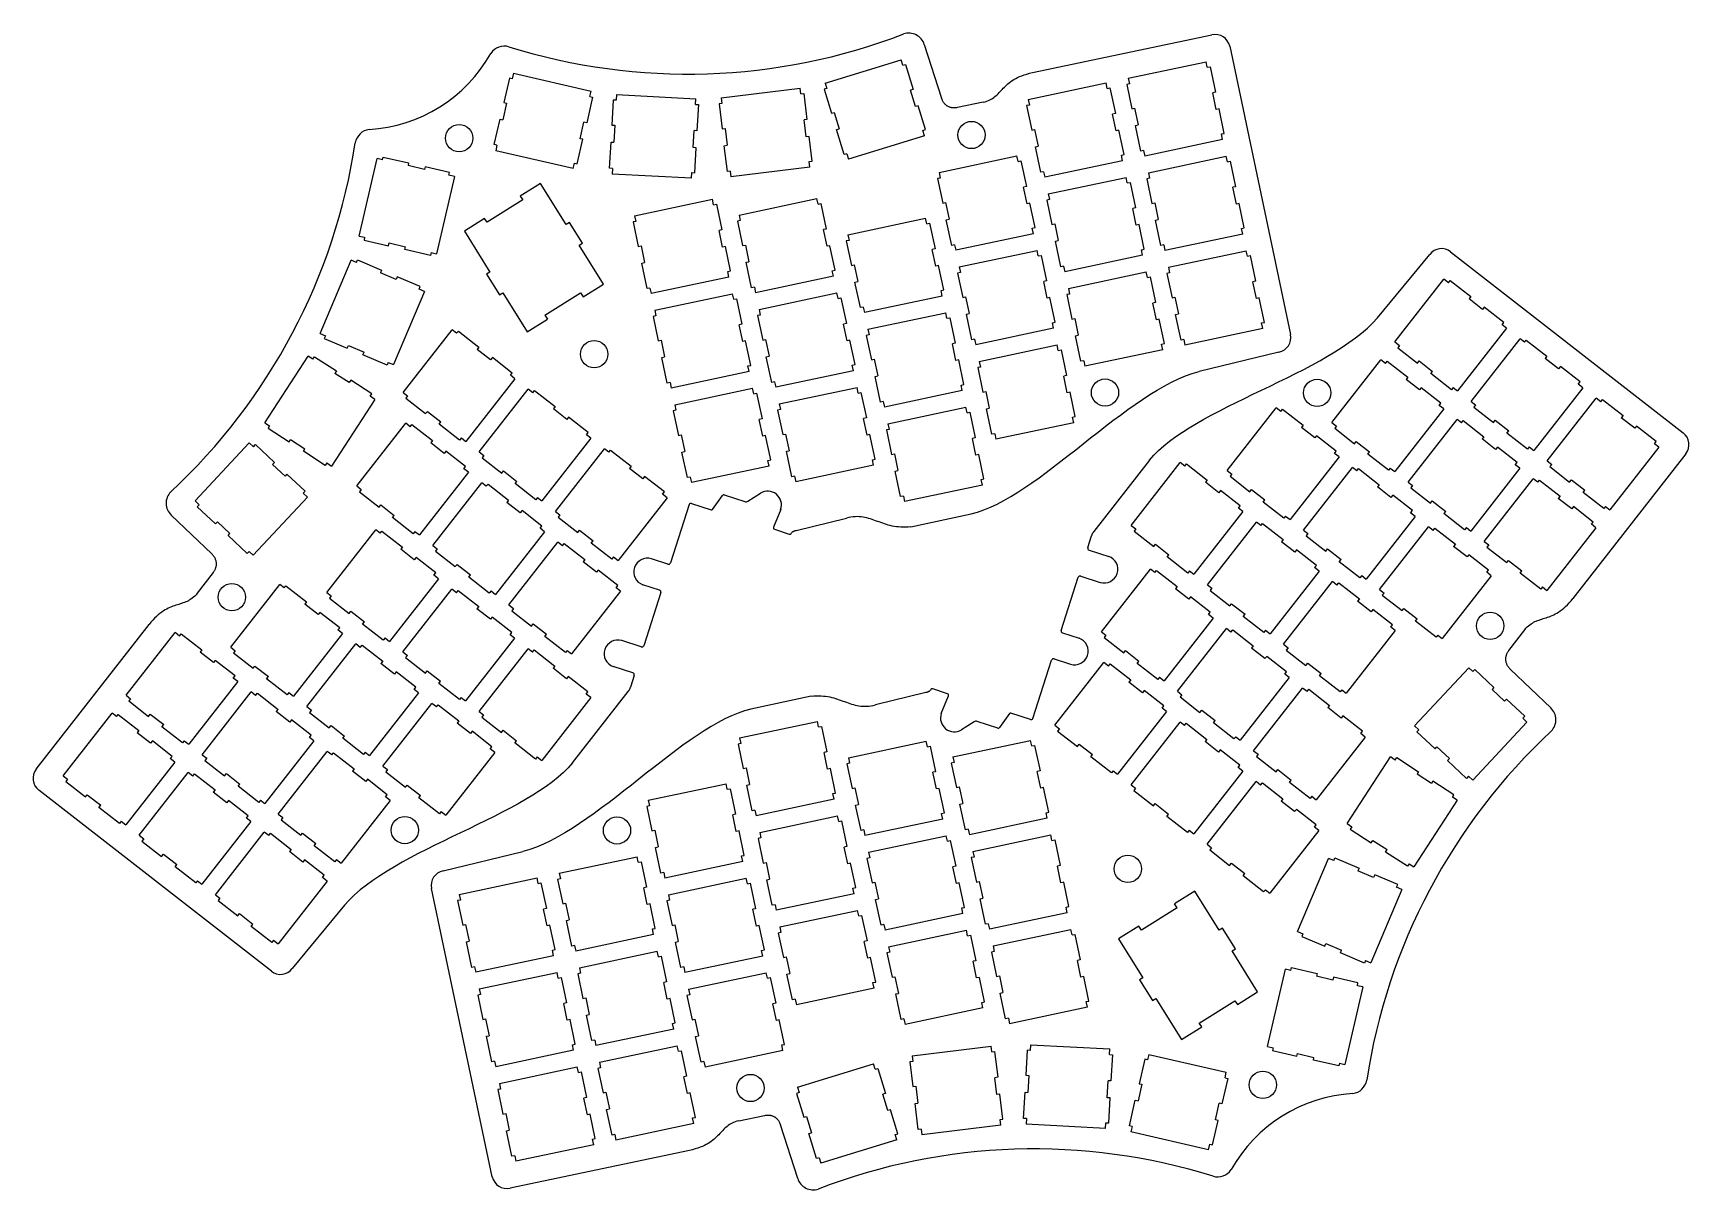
# Model space of a CAD drawing. Extents: x 2 to 293, y -206 to -3.
import ezdxf

# ---------------------------------------------------------------- set-up
doc = ezdxf.new("R2010")
doc.units = 0
doc.layers.add('BLACK', color=7, linetype='CONTINUOUS')

msp = doc.modelspace()

# ---------------------------------------------------------------- linework, layer by layer
at = {"layer": 'BLACK', "linetype": 'CONTINUOUS'}
for p, q in [((158.391, -4.8181), (161.399, -14.2364)), ((177.426, -9.7566), (209.013, -3.0913)), ((212.126, -5.1154), (222.821, -55.8492)), ((140.936, -11.5933), (154.325, -7.5001)), ((154.617, -8.4564), (154.325, -7.5001)), ((154.617, -8.4564), (155.095, -8.3102)), ((155.095, -8.3102), (156.44, -12.7092)), ((194.282, -10.753), (207.976, -7.8423)), ((208.184, -8.8204), (207.976, -7.8423)), ((208.184, -8.8204), (208.673, -8.7165)), ((208.673, -8.7165), (209.629, -13.2159)), ((85.3998, -10.7213), (84.41, -15.0086)), ((85.887, -10.8338), (85.3998, -10.7213)), ((86.1119, -9.8594), (85.887, -10.8338)), ((86.1119, -9.8594), (99.7531, -13.0088)), ((140.936, -11.5933), (141.229, -12.5496)), ((173.114, -11.7352), (173.35, -11.542)), ((173.35, -11.542), (173.601, -11.3514)), ((173.601, -11.3514), (173.871, -11.1642)), ((173.871, -11.1642), (174.161, -10.9811)), ((174.161, -10.9811), (174.472, -10.8029)), ((174.472, -10.8029), (174.807, -10.6304)), ((174.807, -10.6304), (175.168, -10.4642)), ((175.168, -10.4642), (175.556, -10.3053)), ((175.556, -10.3053), (175.974, -10.1543)), ((175.974, -10.1543), (176.424, -10.012)), ((176.424, -10.012), (176.907, -9.8792)), ((176.673, -14.4891), (190.368, -11.5783)), ((176.907, -9.8792), (177.426, -9.7566)), ((190.575, -12.5565), (190.368, -11.5783)), ((194.282, -10.753), (194.49, -11.7312)), ((100.015, -14.0956), (98.9806, -18.5777)), ((99.5281, -13.9831), (99.7531, -13.0088)), ((99.5281, -13.9831), (100.015, -14.0956)), ((104.2, -13.6332), (104.148, -14.6319)), ((104.2, -13.6332), (118.181, -14.3659)), ((118.129, -15.3646), (118.181, -14.3659)), ((122.667, -14.2179), (136.562, -12.5118)), ((122.667, -14.2179), (122.789, -15.2105)), ((136.684, -13.5043), (136.562, -12.5118)), ((136.684, -13.5043), (137.181, -13.4434)), ((137.181, -13.4434), (137.741, -18.0091)), ((141.229, -12.5496), (140.751, -12.6958)), ((140.751, -12.6958), (142.037, -16.9035)), ((156.44, -12.7092), (155.962, -12.8554)), ((156.839, -15.7243), (155.962, -12.8554)), ((161.453, -14.3791), (161.399, -14.2364)), ((161.51, -14.5149), (161.453, -14.3791)), ((161.571, -14.6437), (161.51, -14.5149)), ((169.66, -14.6786), (169.923, -14.5579)), ((169.923, -14.5579), (170.168, -14.4268)), ((170.168, -14.4268), (170.398, -14.2861)), ((170.398, -14.2861), (170.615, -14.1365)), ((170.615, -14.1365), (170.821, -13.9789)), ((170.821, -13.9789), (171.017, -13.814)), ((171.017, -13.814), (171.206, -13.6425)), ((171.206, -13.6425), (171.389, -13.4652)), ((171.389, -13.4652), (171.569, -13.2829)), ((171.569, -13.2829), (171.747, -13.0964)), ((171.747, -13.0964), (171.925, -12.9063)), ((171.925, -12.9063), (172.106, -12.7135)), ((172.106, -12.7135), (172.292, -12.5187)), ((172.292, -12.5187), (172.483, -12.3227)), ((172.483, -12.3227), (172.682, -12.1263)), ((172.682, -12.1263), (172.892, -11.9302)), ((172.892, -11.9302), (173.114, -11.7352)), ((176.673, -14.4891), (176.881, -15.4672)), ((190.575, -12.5565), (191.065, -12.4525)), ((191.065, -12.4525), (192.021, -16.952)), ((194.49, -11.7312), (194.001, -11.8351)), ((194.001, -11.8351), (194.915, -16.139)), ((209.629, -13.2159), (209.14, -13.3199)), ((209.764, -16.2543), (209.14, -13.3199)), ((84.8972, -15.121), (84.2223, -18.0441)), ((84.41, -15.0086), (84.8972, -15.121)), ((103.649, -14.6057), (103.418, -18.9997)), ((104.148, -14.6319), (103.649, -14.6057)), ((118.129, -15.3646), (118.628, -15.3907)), ((118.628, -15.3907), (118.387, -19.9844)), ((122.789, -15.2105), (122.292, -15.2714)), ((122.292, -15.2714), (122.829, -19.6386)), ((142.037, -16.9035), (142.515, -16.7573)), ((142.515, -16.7573), (143.392, -19.6262)), ((157.317, -15.5781), (156.839, -15.7243)), ((158.604, -19.7859), (157.317, -15.5781)), ((161.634, -14.7656), (161.571, -14.6437)), ((161.701, -14.881), (161.634, -14.7656)), ((161.771, -14.9897), (161.701, -14.881)), ((161.844, -15.092), (161.771, -14.9897)), ((161.919, -15.1879), (161.844, -15.092)), ((161.997, -15.2776), (161.919, -15.1879)), ((162.078, -15.3612), (161.997, -15.2776)), ((162.16, -15.4388), (162.078, -15.3612)), ((162.246, -15.5106), (162.16, -15.4388)), ((162.333, -15.5766), (162.246, -15.5106)), ((162.422, -15.6369), (162.333, -15.5766)), ((162.514, -15.6918), (162.422, -15.6369)), ((162.607, -15.7412), (162.514, -15.6918)), ((162.702, -15.7854), (162.607, -15.7412)), ((162.798, -15.8243), (162.702, -15.7854)), ((162.896, -15.8583), (162.798, -15.8243)), ((162.996, -15.8873), (162.896, -15.8583)), ((163.096, -15.9114), (162.996, -15.8873)), ((163.198, -15.9309), (163.096, -15.9114)), ((163.301, -15.9458), (163.198, -15.9309)), ((163.405, -15.9562), (163.301, -15.9458)), ((163.509, -15.9623), (163.405, -15.9562)), ((163.615, -15.9641), (163.509, -15.9623)), ((163.721, -15.9618), (163.615, -15.9641)), ((163.827, -15.9555), (163.721, -15.9618)), ((163.934, -15.9454), (163.827, -15.9555)), ((164.041, -15.9314), (163.934, -15.9454)), ((164.149, -15.9139), (164.041, -15.9314)), ((164.256, -15.8927), (164.149, -15.9139)), ((168.75, -14.971), (164.256, -15.8927)), ((168.75, -14.971), (169.076, -14.8859)), ((169.076, -14.8859), (169.379, -14.7882)), ((169.379, -14.7882), (169.66, -14.6786)), ((176.881, -15.4672), (176.392, -15.5712)), ((176.392, -15.5712), (177.307, -19.875)), ((192.021, -16.952), (191.532, -17.056)), ((192.156, -19.9904), (191.532, -17.056)), ((194.915, -16.139), (195.405, -16.035)), ((195.405, -16.035), (196.028, -18.9695)), ((210.253, -16.1504), (209.764, -16.2543)), ((211.168, -20.4542), (210.253, -16.1504)), ((82.7004, -22.4138), (83.7351, -17.9317)), ((83.7351, -17.9317), (84.2223, -18.0441)), ((97.8185, -21.3883), (98.4934, -18.4652)), ((98.9806, -18.5777), (98.4934, -18.4652)), ((103.418, -18.9997), (103.918, -19.0258)), ((103.918, -19.0258), (103.761, -22.0217)), ((117.731, -22.9541), (117.888, -19.9582)), ((118.387, -19.9844), (117.888, -19.9582)), ((122.829, -19.6386), (123.325, -19.5777)), ((123.325, -19.5777), (123.691, -22.5553)), ((137.741, -18.0091), (137.245, -18.07)), ((137.611, -21.0477), (137.245, -18.07)), ((142.914, -19.7724), (143.392, -19.6262)), ((144.259, -24.1714), (142.914, -19.7724)), ((158.126, -19.932), (158.604, -19.7859)), ((158.418, -20.8883), (158.126, -19.932)), ((177.307, -19.875), (177.796, -19.7711)), ((177.796, -19.7711), (178.42, -22.7055)), ((192.645, -19.8864), (192.156, -19.9904)), ((193.559, -24.1903), (192.645, -19.8864)), ((195.539, -19.0734), (196.028, -18.9695)), ((196.496, -23.5729), (195.539, -19.0734)), ((83.1876, -22.5262), (82.7004, -22.4138)), ((83.1876, -22.5262), (82.9626, -23.5006)), ((97.3159, -25.788), (98.3057, -21.5008)), ((98.3057, -21.5008), (97.8185, -21.3883)), ((103.021, -26.5892), (103.261, -21.9955)), ((103.261, -21.9955), (103.761, -22.0217)), ((118.23, -22.9803), (117.731, -22.9541)), ((118, -27.3743), (118.23, -22.9803)), ((123.194, -22.6163), (123.691, -22.5553)), ((123.755, -27.182), (123.194, -22.6163)), ((138.107, -20.9867), (137.611, -21.0477)), ((138.643, -25.3539), (138.107, -20.9867)), ((158.418, -20.8883), (145.03, -24.9816)), ((177.931, -22.8095), (178.42, -22.7055)), ((178.887, -27.309), (177.931, -22.8095)), ((210.887, -21.5363), (197.193, -24.4471)), ((210.679, -20.5582), (211.168, -20.4542)), ((210.887, -21.5363), (210.679, -20.5582)), ((58.9331, -38.5165), (62.0824, -24.8753)), ((63.0568, -25.1003), (62.0824, -24.8753)), ((63.0568, -25.1003), (63.1692, -24.6131)), ((63.1692, -24.6131), (67.6513, -25.6479)), ((67.6513, -25.6479), (67.5389, -26.1351)), ((70.462, -26.8099), (67.5389, -26.1351)), ((96.6038, -26.6499), (82.9626, -23.5006)), ((96.6038, -26.6499), (96.8287, -25.6756)), ((96.8287, -25.6756), (97.3159, -25.788)), ((138.147, -25.4149), (138.643, -25.3539)), ((138.269, -26.4074), (138.147, -25.4149)), ((144.737, -24.0252), (144.259, -24.1714)), ((144.737, -24.0252), (145.03, -24.9816)), ((161.002, -27.3378), (174.696, -24.427)), ((174.904, -25.4051), (174.696, -24.427)), ((174.904, -25.4051), (175.393, -25.3012)), ((175.393, -25.3012), (176.35, -29.8007)), ((193.278, -25.2724), (179.584, -28.1832)), ((193.07, -24.2942), (193.559, -24.1903)), ((193.278, -25.2724), (193.07, -24.2942)), ((196.985, -23.469), (196.496, -23.5729)), ((196.985, -23.469), (197.193, -24.4471)), ((197.816, -27.3816), (211.51, -24.4708)), ((211.718, -25.4489), (211.51, -24.4708)), ((211.718, -25.4489), (212.207, -25.345)), ((212.207, -25.345), (213.164, -29.8445)), ((70.5745, -26.3227), (70.462, -26.8099)), ((74.8617, -27.3125), (70.5745, -26.3227)), ((75.7236, -28.0247), (72.5743, -41.6658)), ((74.7492, -27.7997), (74.8617, -27.3125)), ((75.7236, -28.0247), (74.7492, -27.7997)), ((103.52, -26.6154), (103.021, -26.5892)), ((103.52, -26.6154), (103.468, -27.614)), ((117.448, -28.3467), (103.468, -27.614)), ((117.448, -28.3467), (117.501, -27.3481)), ((117.501, -27.3481), (118, -27.3743)), ((124.251, -27.121), (123.755, -27.182)), ((124.251, -27.121), (124.373, -28.1136)), ((138.269, -26.4074), (124.373, -28.1136)), ((161.21, -28.3159), (160.721, -28.4199)), ((160.721, -28.4199), (161.636, -32.7237)), ((161.002, -27.3378), (161.21, -28.3159)), ((179.376, -27.205), (178.887, -27.309)), ((179.376, -27.205), (179.584, -28.1832)), ((180.208, -31.1176), (193.902, -28.2068)), ((194.11, -29.185), (193.902, -28.2068)), ((194.11, -29.185), (194.599, -29.081)), ((194.599, -29.081), (195.555, -33.5805)), ((198.024, -28.3597), (197.535, -28.4637)), ((197.535, -28.4637), (198.45, -32.7675)), ((197.816, -27.3816), (198.024, -28.3597)), ((90.8529, -29.2736), (87.2911, -31.4993)), ((87.2911, -31.4993), (87.7151, -32.1777)), ((95.3573, -36.482), (90.8529, -29.2736)), ((107.416, -34.9576), (121.11, -32.0468)), ((121.318, -33.025), (121.11, -32.0468)), ((125.789, -34.8225), (139.483, -31.9117)), ((139.691, -32.8899), (139.483, -31.9117)), ((176.35, -29.8007), (175.861, -29.9046)), ((176.484, -32.8391), (175.861, -29.9046)), ((180.208, -31.1176), (180.416, -32.0957)), ((213.164, -29.8445), (212.675, -29.9484)), ((213.298, -32.8829), (212.675, -29.9484)), ((87.7151, -32.1777), (81.4395, -36.0991)), ((107.416, -34.9576), (107.624, -35.9358)), ((121.318, -33.025), (121.807, -32.921)), ((121.807, -32.921), (122.763, -37.4205)), ((125.789, -34.8225), (125.997, -35.8007)), ((139.691, -32.8899), (140.18, -32.7859)), ((140.18, -32.7859), (141.137, -37.2854)), ((161.636, -32.7237), (162.125, -32.6198)), ((162.125, -32.6198), (162.749, -35.5542)), ((176.973, -32.7351), (176.484, -32.8391)), ((177.888, -37.039), (176.973, -32.7351)), ((180.416, -32.0957), (179.927, -32.1997)), ((179.927, -32.1997), (180.842, -36.5036)), ((195.555, -33.5805), (195.066, -33.6845)), ((195.69, -36.6189), (195.066, -33.6845)), ((198.45, -32.7675), (198.939, -32.6636)), ((198.939, -32.6636), (199.563, -35.598)), ((213.787, -32.7789), (213.298, -32.8829)), ((214.702, -37.0828), (213.787, -32.7789)), ((81.0156, -35.4207), (77.4538, -37.6463)), ((77.4538, -37.6463), (81.9581, -44.8547)), ((81.4395, -36.0991), (81.0156, -35.4207)), ((95.9509, -36.1111), (95.3573, -36.482)), ((98.2295, -39.7577), (95.9509, -36.1111)), ((107.624, -35.9358), (107.135, -36.0397)), ((107.135, -36.0397), (108.049, -40.3436)), ((122.763, -37.4205), (122.274, -37.5245)), ((122.898, -40.4589), (122.274, -37.5245)), ((125.997, -35.8007), (125.508, -35.9046)), ((125.508, -35.9046), (126.423, -40.2085)), ((141.137, -37.2854), (140.648, -37.3894)), ((141.271, -40.3238), (140.648, -37.3894)), ((144.932, -38.3056), (158.626, -35.3949)), ((158.834, -36.373), (158.626, -35.3949)), ((158.834, -36.373), (159.323, -36.2691)), ((159.323, -36.2691), (160.279, -40.7686)), ((162.26, -35.6582), (162.749, -35.5542)), ((163.216, -40.1576), (162.26, -35.6582)), ((177.399, -37.1429), (177.888, -37.039)), ((177.607, -38.1211), (177.399, -37.1429)), ((180.842, -36.5036), (181.331, -36.3996)), ((181.331, -36.3996), (181.954, -39.334)), ((196.179, -36.5149), (195.69, -36.6189)), ((197.094, -40.8188), (196.179, -36.5149)), ((199.074, -35.7019), (199.563, -35.598)), ((200.03, -40.2014), (199.074, -35.7019)), ((214.213, -37.1867), (214.702, -37.0828)), ((214.421, -38.1649), (214.213, -37.1867)), ((58.9331, -38.5165), (59.9074, -38.7415)), ((59.9074, -38.7415), (59.795, -39.2287)), ((59.795, -39.2287), (64.0822, -40.2184)), ((64.0822, -40.2184), (64.1947, -39.7313)), ((64.1947, -39.7313), (67.1178, -40.4061)), ((67.0053, -40.8933), (67.1178, -40.4061)), ((97.6359, -40.1286), (98.2295, -39.7577)), ((101.928, -46.9978), (97.6359, -40.1286)), ((108.049, -40.3436), (108.539, -40.2396)), ((108.539, -40.2396), (109.162, -43.1741)), ((123.387, -40.355), (122.898, -40.4589)), ((124.302, -44.6588), (123.387, -40.355)), ((126.423, -40.2085), (126.912, -40.1045)), ((126.912, -40.1045), (127.536, -43.039)), ((141.761, -40.2199), (141.271, -40.3238)), ((142.675, -44.5237), (141.761, -40.2199)), ((145.14, -39.2838), (144.651, -39.3878)), ((144.651, -39.3878), (145.565, -43.6916)), ((144.932, -38.3056), (145.14, -39.2838)), ((160.279, -40.7686), (159.79, -40.8725)), ((163.705, -40.0537), (163.216, -40.1576)), ((163.705, -40.0537), (163.913, -41.0318)), ((177.607, -38.1211), (163.913, -41.0318)), ((181.465, -39.438), (181.954, -39.334)), ((182.422, -43.9375), (181.465, -39.438)), ((200.519, -40.0975), (200.03, -40.2014)), ((200.519, -40.0975), (200.727, -41.0756)), ((214.421, -38.1649), (200.727, -41.0756)), ((52.0695, -55.6783), (57.5397, -42.7912)), ((58.4602, -43.1819), (57.5397, -42.7912)), ((58.4602, -43.1819), (58.6556, -42.7217)), ((58.6556, -42.7217), (62.8899, -44.519)), ((71.4874, -41.9281), (67.0053, -40.8933)), ((71.5999, -41.4409), (71.4874, -41.9281)), ((71.5999, -41.4409), (72.5743, -41.6658)), ((108.673, -43.278), (109.162, -43.1741)), ((109.63, -47.7775), (108.673, -43.278)), ((127.047, -43.1429), (127.536, -43.039)), ((128.003, -47.6424), (127.047, -43.1429)), ((145.565, -43.6916), (146.054, -43.5876)), ((146.054, -43.5876), (146.678, -46.5221)), ((160.414, -43.807), (159.79, -40.8725)), ((160.903, -43.703), (160.414, -43.807)), ((161.818, -48.0068), (160.903, -43.703)), ((164.537, -43.9663), (178.231, -41.0555)), ((178.439, -42.0337), (178.231, -41.0555)), ((178.439, -42.0337), (178.928, -41.9297)), ((178.928, -41.9297), (179.884, -46.4292)), ((196.813, -41.9009), (183.119, -44.8117)), ((196.605, -40.9228), (197.094, -40.8188)), ((196.813, -41.9009), (196.605, -40.9228)), ((201.351, -44.0101), (215.045, -41.0993)), ((215.253, -42.0774), (215.045, -41.0993)), ((215.253, -42.0774), (215.742, -41.9735)), ((215.742, -41.9735), (216.698, -46.473)), ((238.133, -52.8995), (247.326, -41.7465)), ((251.011, -41.2917), (291.922, -73.1445)), ((62.8899, -44.519), (62.6945, -44.9793)), ((65.4561, -46.1515), (62.6945, -44.9793)), ((65.6514, -45.6912), (65.4561, -46.1515)), ((69.7016, -47.4105), (65.6514, -45.6912)), ((81.9581, -44.8547), (81.3645, -45.2257)), ((81.3645, -45.2257), (83.6431, -48.8723)), ((124.021, -45.7409), (110.327, -48.6517)), ((123.813, -44.7628), (124.302, -44.6588)), ((124.021, -45.7409), (123.813, -44.7628)), ((142.394, -45.6058), (128.7, -48.5166)), ((142.186, -44.6277), (142.675, -44.5237)), ((142.394, -45.6058), (142.186, -44.6277)), ((146.189, -46.626), (146.678, -46.5221)), ((164.745, -44.9444), (164.256, -45.0484)), ((164.256, -45.0484), (165.17, -49.3522)), ((164.537, -43.9663), (164.745, -44.9444)), ((179.884, -46.4292), (179.395, -46.5331)), ((180.019, -49.4676), (179.395, -46.5331)), ((182.911, -43.8335), (182.422, -43.9375)), ((182.911, -43.8335), (183.119, -44.8117)), ((183.742, -47.7461), (197.437, -44.8353)), ((197.644, -45.8135), (197.437, -44.8353)), ((197.644, -45.8135), (198.134, -45.7095)), ((198.134, -45.7095), (199.09, -50.209)), ((201.559, -44.9882), (201.07, -45.0922)), ((201.07, -45.0922), (201.984, -49.396)), ((201.351, -44.0101), (201.559, -44.9882)), ((216.698, -46.473), (216.209, -46.5769)), ((216.833, -49.5114), (216.209, -46.5769)), ((241.213, -57.1637), (249.833, -46.1316)), ((250.621, -46.7472), (249.833, -46.1316)), ((250.621, -46.7472), (250.928, -46.3532)), ((250.928, -46.3532), (254.553, -49.1853)), ((70.4268, -48.2614), (64.9565, -61.1485)), ((69.5063, -47.8707), (69.7016, -47.4105)), ((70.4268, -48.2614), (69.5063, -47.8707)), ((83.6431, -48.8723), (84.2367, -48.5014)), ((84.2367, -48.5014), (88.5291, -55.3705)), ((91.6405, -52.424), (97.916, -48.5026)), ((97.916, -48.5026), (98.3665, -49.2235)), ((98.3665, -49.2235), (101.928, -46.9978)), ((110.119, -47.6735), (109.63, -47.7775)), ((110.119, -47.6735), (110.327, -48.6517)), ((110.95, -51.5861), (124.644, -48.6754)), ((124.852, -49.6535), (124.644, -48.6754)), ((128.492, -47.5384), (128.003, -47.6424)), ((128.492, -47.5384), (128.7, -48.5166)), ((129.324, -51.451), (143.018, -48.5403)), ((143.226, -49.5184), (143.018, -48.5403)), ((143.226, -49.5184), (143.715, -49.4144)), ((143.715, -49.4144), (144.671, -53.9139)), ((147.145, -51.1255), (146.189, -46.626)), ((161.537, -49.089), (147.842, -51.9997)), ((161.329, -48.1108), (161.818, -48.0068)), ((161.537, -49.089), (161.329, -48.1108)), ((165.17, -49.3522), (165.66, -49.2483)), ((165.66, -49.2483), (166.283, -52.1827)), ((180.508, -49.3636), (180.019, -49.4676)), ((181.423, -53.6675), (180.508, -49.3636)), ((183.95, -48.7243), (183.461, -48.8282)), ((183.461, -48.8282), (184.376, -53.1321)), ((183.742, -47.7461), (183.95, -48.7243)), ((201.984, -49.396), (202.473, -49.2921)), ((202.473, -49.2921), (203.097, -52.2265)), ((217.322, -49.4074), (216.833, -49.5114)), ((218.237, -53.7113), (217.322, -49.4074)), ((254.553, -49.1853), (254.245, -49.5793)), ((91.6405, -52.424), (92.0909, -53.1449)), ((110.95, -51.5861), (111.158, -52.5643)), ((124.852, -49.6535), (125.341, -49.5495)), ((125.341, -49.5495), (126.298, -54.049)), ((129.532, -52.4292), (129.043, -52.5331)), ((129.324, -51.451), (129.532, -52.4292)), ((147.635, -51.0216), (147.145, -51.1255)), ((147.635, -51.0216), (147.842, -51.9997)), ((148.466, -54.9342), (162.16, -52.0234)), ((162.368, -53.0015), (162.16, -52.0234)), ((165.794, -52.2867), (166.283, -52.1827)), ((166.751, -56.7861), (165.794, -52.2867)), ((199.09, -50.209), (198.601, -50.313)), ((199.225, -53.2474), (198.601, -50.313)), ((202.608, -52.3305), (203.097, -52.2265)), ((203.565, -56.8299), (202.608, -52.3305)), ((256.609, -51.4263), (254.245, -49.5793)), ((256.917, -51.0322), (256.609, -51.4263)), ((260.384, -53.7412), (256.917, -51.0322)), ((66.6829, -66.057), (75.3022, -55.0248)), ((76.0902, -55.6405), (75.3022, -55.0248)), ((76.0902, -55.6405), (76.398, -55.2465)), ((76.398, -55.2465), (80.0229, -58.0785)), ((88.5291, -55.3705), (92.0909, -53.1449)), ((111.158, -52.5643), (110.669, -52.6682)), ((110.669, -52.6682), (111.584, -56.9721)), ((126.298, -54.049), (125.809, -54.153)), ((126.432, -57.0874), (125.809, -54.153)), ((129.043, -52.5331), (129.957, -56.837)), ((144.671, -53.9139), (144.182, -54.0179)), ((144.806, -56.9523), (144.182, -54.0179)), ((148.466, -54.9342), (148.674, -55.9123)), ((162.368, -53.0015), (162.857, -52.8976)), ((162.857, -52.8976), (163.814, -57.3971)), ((181.142, -54.7496), (167.448, -57.6603)), ((180.934, -53.7714), (181.423, -53.6675)), ((181.142, -54.7496), (180.934, -53.7714)), ((184.376, -53.1321), (184.865, -53.0281)), ((184.865, -53.0281), (185.489, -55.9625)), ((199.714, -53.1435), (199.225, -53.2474)), ((200.628, -57.4473), (199.714, -53.1435)), ((217.956, -54.7934), (204.262, -57.7041)), ((217.748, -53.8152), (218.237, -53.7113)), ((217.956, -54.7934), (217.748, -53.8152)), ((235.352, -55.5897), (236.36, -54.7149)), ((236.36, -54.7149), (237.289, -53.8186)), ((237.289, -53.8186), (238.133, -52.8995)), ((260.865, -54.7508), (252.245, -65.783)), ((260.077, -54.1352), (260.384, -53.7412)), ((260.865, -54.7508), (260.077, -54.1352)), ((52.0695, -55.6783), (52.99, -56.069)), ((52.99, -56.069), (52.7946, -56.5293)), ((52.7946, -56.5293), (56.8448, -58.2485)), ((56.8448, -58.2485), (57.0402, -57.7882)), ((57.0402, -57.7882), (59.8017, -58.9604)), ((80.0229, -58.0785), (79.7151, -58.4725)), ((111.584, -56.9721), (112.073, -56.8681)), ((112.073, -56.8681), (112.697, -59.8026)), ((126.922, -56.9835), (126.432, -57.0874)), ((127.836, -61.2873), (126.922, -56.9835)), ((129.957, -56.837), (130.447, -56.733)), ((130.447, -56.733), (131.07, -59.6675)), ((145.295, -56.8484), (144.806, -56.9523)), ((146.21, -61.1522), (145.295, -56.8484)), ((148.674, -55.9123), (148.185, -56.0163)), ((148.185, -56.0163), (149.1, -60.3201)), ((163.814, -57.3971), (163.325, -57.501)), ((163.948, -60.4355), (163.325, -57.501)), ((167.24, -56.6822), (166.751, -56.7861)), ((167.24, -56.6822), (167.448, -57.6603)), ((168.071, -60.5948), (181.765, -57.684)), ((181.973, -58.6622), (181.765, -57.684)), ((185, -56.0665), (185.489, -55.9625)), ((185.956, -60.566), (185, -56.0665)), ((200.139, -57.5513), (200.628, -57.4473)), ((200.347, -58.5294), (200.139, -57.5513)), ((204.054, -56.726), (203.565, -56.8299)), ((204.054, -56.726), (204.262, -57.7041)), ((230.649, -58.9026), (231.914, -58.0995)), ((231.914, -58.0995), (233.123, -57.2806)), ((233.123, -57.2806), (234.271, -56.4445)), ((234.271, -56.4445), (235.352, -55.5897)), ((241.213, -57.1637), (242.001, -57.7794)), ((242.001, -57.7794), (241.693, -58.1734)), ((241.693, -58.1734), (245.161, -60.8823)), ((254.609, -67.63), (263.229, -56.5978)), ((264.017, -57.2135), (263.229, -56.5978)), ((264.017, -57.2135), (264.325, -56.8195)), ((264.325, -56.8195), (267.949, -59.6515)), ((42.3499, -71.3829), (49.9749, -59.6415)), ((50.8136, -60.1862), (49.9749, -59.6415)), ((50.8136, -60.1862), (51.0859, -59.7668)), ((51.0859, -59.7668), (54.9438, -62.2722)), ((59.6063, -59.4207), (59.8017, -58.9604)), ((63.8407, -61.218), (59.6063, -59.4207)), ((64.036, -60.7578), (63.8407, -61.218)), ((64.036, -60.7578), (64.9565, -61.1485)), ((82.0791, -60.3195), (79.7151, -58.4725)), ((82.3869, -59.9255), (82.0791, -60.3195)), ((85.8542, -62.6344), (82.3869, -59.9255)), ((112.208, -59.9065), (112.697, -59.8026)), ((113.164, -64.406), (112.208, -59.9065)), ((130.581, -59.7714), (131.07, -59.6675)), ((131.538, -64.2709), (130.581, -59.7714)), ((145.721, -61.2562), (146.21, -61.1522)), ((149.1, -60.3201), (149.589, -60.2162)), ((149.589, -60.2162), (150.213, -63.1506)), ((164.437, -60.3315), (163.948, -60.4355)), ((165.352, -64.6354), (164.437, -60.3315)), ((168.071, -60.5948), (168.279, -61.5729)), ((181.973, -58.6622), (182.462, -58.5582)), ((182.462, -58.5582), (183.419, -63.0577)), ((186.445, -60.462), (185.956, -60.566)), ((186.445, -60.462), (186.653, -61.4402)), ((200.347, -58.5294), (186.653, -61.4402)), ((220.797, -58.9618), (206.743, -62.3352)), ((226.579, -61.2311), (227.975, -60.4669)), ((227.975, -60.4669), (229.334, -59.6913)), ((229.334, -59.6913), (230.649, -58.9026)), ((230.131, -71.3479), (238.75, -60.3157)), ((239.538, -60.9314), (238.75, -60.3157)), ((239.538, -60.9314), (239.846, -60.5374)), ((239.846, -60.5374), (243.471, -63.3694)), ((245.161, -60.8823), (245.469, -60.4883)), ((245.469, -60.4883), (247.833, -62.3353)), ((267.949, -59.6515), (267.642, -60.0455)), ((270.006, -61.8925), (267.642, -60.0455)), ((54.9438, -62.2722), (54.6714, -62.6915)), ((57.1875, -64.3254), (54.6714, -62.6915)), ((57.4598, -63.9061), (57.1875, -64.3254)), ((61.1499, -66.3025), (57.4598, -63.9061)), ((86.3343, -63.6441), (77.7151, -74.6763)), ((85.5463, -63.0284), (85.8542, -62.6344)), ((86.3343, -63.6441), (85.5463, -63.0284)), ((127.555, -62.3694), (113.861, -65.2802)), ((127.347, -61.3913), (127.836, -61.2873)), ((127.555, -62.3694), (127.347, -61.3913)), ((145.929, -62.2343), (132.235, -65.1451)), ((145.929, -62.2343), (145.721, -61.2562)), ((149.724, -63.2546), (150.213, -63.1506)), ((150.68, -67.754), (149.724, -63.2546)), ((168.279, -61.5729), (167.79, -61.6769)), ((167.79, -61.6769), (168.705, -65.9807)), ((183.419, -63.0577), (182.93, -63.1616)), ((183.553, -66.0961), (182.93, -63.1616)), ((201.863, -64.2524), (203.105, -63.6556)), ((203.105, -63.6556), (204.334, -63.1333)), ((204.334, -63.1333), (205.546, -62.6912)), ((205.546, -62.6912), (206.743, -62.3352)), ((220.728, -64.2001), (222.218, -63.4682)), ((222.218, -63.4682), (223.694, -62.7303)), ((223.694, -62.7303), (225.15, -61.985)), ((225.15, -61.985), (226.579, -61.2311)), ((243.471, -63.3694), (243.163, -63.7634)), ((245.527, -65.6104), (243.163, -63.7634)), ((247.525, -62.7293), (247.833, -62.3353)), ((251.15, -65.5613), (247.525, -62.7293)), ((270.313, -61.4985), (270.006, -61.8925)), ((273.781, -64.2074), (270.313, -61.4985)), ((60.8776, -66.7218), (61.1499, -66.3025)), ((61.7163, -67.2665), (60.8776, -66.7218)), ((66.6829, -66.057), (67.4709, -66.6727)), ((67.4709, -66.6727), (67.1631, -67.0667)), ((80.0791, -76.5232), (88.6984, -65.4911)), ((89.4864, -66.1067), (88.6984, -65.4911)), ((89.4864, -66.1067), (89.7942, -65.7127)), ((89.7942, -65.7127), (93.4191, -68.5448)), ((113.653, -64.302), (113.164, -64.406)), ((113.653, -64.302), (113.861, -65.2802)), ((114.485, -68.2146), (128.179, -65.3039)), ((128.387, -66.282), (128.179, -65.3039)), ((128.387, -66.282), (128.876, -66.1781)), ((128.876, -66.1781), (129.832, -70.6775)), ((132.027, -64.1669), (131.538, -64.2709)), ((132.027, -64.1669), (132.235, -65.1451)), ((132.858, -68.0795), (146.552, -65.1688)), ((146.76, -66.1469), (146.552, -65.1688)), ((146.76, -66.1469), (147.249, -66.043)), ((147.249, -66.043), (148.206, -70.5424)), ((165.071, -65.7175), (151.377, -68.6282)), ((164.863, -64.7393), (165.352, -64.6354)), ((165.071, -65.7175), (164.863, -64.7393)), ((168.705, -65.9807), (169.194, -65.8768)), ((169.194, -65.8768), (169.818, -68.8112)), ((184.042, -65.9921), (183.553, -66.0961)), ((184.957, -70.296), (184.042, -65.9921)), ((196.781, -67.2666), (198.066, -66.4307)), ((198.066, -66.4307), (199.342, -65.6458)), ((199.342, -65.6458), (200.609, -64.9177)), ((200.609, -64.9177), (201.863, -64.2524)), ((214.733, -67.0971), (216.225, -66.3747)), ((216.225, -66.3747), (217.725, -65.652)), ((217.725, -65.652), (219.228, -64.9276)), ((219.228, -64.9276), (220.728, -64.2001)), ((245.835, -65.2164), (245.527, -65.6104)), ((249.302, -67.9253), (245.835, -65.2164)), ((251.457, -65.1673), (251.15, -65.5613)), ((251.457, -65.1673), (252.245, -65.783)), ((274.261, -65.2171), (265.642, -76.2492)), ((273.473, -64.6014), (273.781, -64.2074)), ((274.261, -65.2171), (273.473, -64.6014)), ((61.7163, -67.2665), (54.0913, -79.0079)), ((67.1631, -67.0667), (70.6304, -69.7756)), ((70.6304, -69.7756), (70.9382, -69.3816)), ((70.9382, -69.3816), (73.3022, -71.2285)), ((93.4191, -68.5448), (93.1112, -68.9388)), ((95.4753, -70.7858), (93.1112, -68.9388)), ((114.693, -69.1928), (114.204, -69.2967)), ((114.204, -69.2967), (115.118, -73.6006)), ((114.485, -68.2146), (114.693, -69.1928)), ((133.066, -69.0577), (132.577, -69.1616)), ((132.577, -69.1616), (133.492, -73.4655)), ((132.858, -68.0795), (133.066, -69.0577)), ((151.169, -67.6501), (150.68, -67.754)), ((151.169, -67.6501), (151.377, -68.6282)), ((152.001, -71.5627), (165.695, -68.6519)), ((165.903, -69.6301), (165.695, -68.6519)), ((165.903, -69.6301), (166.392, -69.5261)), ((166.392, -69.5261), (167.348, -74.0256)), ((169.329, -68.9152), (169.818, -68.8112)), ((170.285, -73.4147), (169.329, -68.9152)), ((192.885, -70.0219), (194.189, -69.068)), ((194.189, -69.068), (195.488, -68.1477)), ((195.488, -68.1477), (196.781, -67.2666)), ((208.968, -70.0125), (210.367, -69.277)), ((210.367, -69.277), (211.799, -68.5469)), ((211.713, -79.8005), (220.332, -68.7684)), ((211.799, -68.5469), (213.256, -67.8207)), ((213.256, -67.8207), (214.733, -67.0971)), ((221.12, -69.384), (220.332, -68.7684)), ((221.12, -69.384), (221.428, -68.99)), ((221.428, -68.99), (225.053, -71.8221)), ((249.782, -68.935), (241.163, -79.9671)), ((248.994, -68.3193), (249.302, -67.9253)), ((249.782, -68.935), (248.994, -68.3193)), ((254.609, -67.63), (255.397, -68.2456)), ((255.397, -68.2456), (255.09, -68.6396)), ((255.09, -68.6396), (258.557, -71.3485)), ((268.006, -78.0962), (276.625, -67.0641)), ((277.413, -67.6797), (276.625, -67.0641)), ((277.413, -67.6797), (277.721, -67.2857)), ((277.721, -67.2857), (281.346, -70.1178)), ((42.3499, -71.3829), (43.1886, -71.9276)), ((43.1886, -71.9276), (42.9163, -72.3469)), ((42.9163, -72.3469), (46.6064, -74.7433)), ((58.5071, -82.5118), (67.1264, -71.4796)), ((67.9144, -72.0953), (67.1264, -71.4796)), ((67.9144, -72.0953), (68.2222, -71.7013)), ((68.2222, -71.7013), (71.847, -74.5333)), ((72.9944, -71.6226), (73.3022, -71.2285)), ((76.6192, -74.4546), (72.9944, -71.6226)), ((95.7831, -70.3918), (95.4753, -70.7858)), ((99.2503, -73.1007), (95.7831, -70.3918)), ((129.832, -70.6775), (129.343, -70.7815)), ((129.967, -73.7159), (129.343, -70.7815)), ((148.206, -70.5424), (147.717, -70.6464)), ((148.34, -73.5808), (147.717, -70.6464)), ((152.209, -72.5408), (151.72, -72.6448)), ((151.72, -72.6448), (152.634, -76.9486)), ((152.001, -71.5627), (152.209, -72.5408)), ((184.676, -71.3781), (170.982, -74.2888)), ((184.468, -70.3999), (184.957, -70.296)), ((184.676, -71.3781), (184.468, -70.3999)), ((188.955, -73.0254), (190.267, -72.0064)), ((190.267, -72.0064), (191.577, -71.0033)), ((191.577, -71.0033), (192.885, -70.0219)), ((203.805, -73.0368), (205.019, -72.2656)), ((205.019, -72.2656), (206.288, -71.5054)), ((206.288, -71.5054), (207.606, -70.7549)), ((207.606, -70.7549), (208.968, -70.0125)), ((225.053, -71.8221), (224.745, -72.2161)), ((227.109, -74.0631), (224.745, -72.2161)), ((230.131, -71.3479), (230.919, -71.9635)), ((230.919, -71.9635), (230.611, -72.3575)), ((230.611, -72.3575), (234.078, -75.0664)), ((243.527, -81.8141), (252.146, -70.782)), ((252.934, -71.3976), (252.146, -70.782)), ((252.934, -71.3976), (253.242, -71.0036)), ((253.242, -71.0036), (256.867, -73.8357)), ((258.557, -71.3485), (258.865, -70.9545)), ((258.865, -70.9545), (261.229, -72.8015)), ((260.921, -73.1955), (261.229, -72.8015)), ((281.346, -70.1178), (281.038, -70.5118)), ((283.402, -72.3587), (281.038, -70.5118)), ((283.71, -71.9647), (283.402, -72.3587)), ((287.177, -74.6736), (283.71, -71.9647)), ((30.0617, -85.1485), (39.6097, -74.9096)), ((40.341, -75.5916), (39.6097, -74.9096)), ((40.341, -75.5916), (40.682, -75.2259)), ((40.682, -75.2259), (44.0463, -78.3631)), ((46.6064, -74.7433), (46.8788, -74.324)), ((46.8788, -74.324), (49.3948, -75.9579)), ((71.847, -74.5333), (71.5392, -74.9273)), ((73.9033, -76.7743), (71.5392, -74.9273)), ((76.9271, -74.0606), (76.6192, -74.4546)), ((76.9271, -74.0606), (77.7151, -74.6763)), ((99.7305, -74.1103), (91.1113, -85.1425)), ((98.9425, -73.4947), (99.2503, -73.1007)), ((99.7305, -74.1103), (98.9425, -73.4947)), ((115.118, -73.6006), (115.608, -73.4966)), ((115.608, -73.4966), (116.231, -76.4311)), ((130.456, -73.612), (129.967, -73.7159)), ((131.371, -77.9158), (130.456, -73.612)), ((133.492, -73.4655), (133.981, -73.3615)), ((133.981, -73.3615), (134.605, -76.296)), ((148.83, -73.4769), (148.34, -73.5808)), ((149.744, -77.7807), (148.83, -73.4769)), ((167.348, -74.0256), (166.859, -74.1295)), ((167.483, -77.064), (166.859, -74.1295)), ((170.774, -73.3107), (170.285, -73.4147)), ((170.774, -73.3107), (170.982, -74.2888)), ((185.027, -76.1193), (186.334, -75.0877)), ((186.334, -75.0877), (187.644, -74.0545)), ((187.644, -74.0545), (188.955, -73.0254)), ((199.616, -76.2604), (200.551, -75.4309)), ((200.551, -75.4309), (201.565, -74.6181)), ((201.565, -74.6181), (202.652, -73.8205)), ((202.652, -73.8205), (203.805, -73.0368)), ((227.417, -73.6691), (227.109, -74.0631)), ((230.884, -76.378), (227.417, -73.6691)), ((234.078, -75.0664), (234.386, -74.6724)), ((234.386, -74.6724), (236.75, -76.5194)), ((256.867, -73.8357), (256.559, -74.2297)), ((258.923, -76.0767), (256.559, -74.2297)), ((259.231, -75.6826), (258.923, -76.0767)), ((262.698, -78.3916), (259.231, -75.6826)), ((264.546, -76.0276), (260.921, -73.1955)), ((264.854, -75.6336), (264.546, -76.0276)), ((264.854, -75.6336), (265.642, -76.2492)), ((287.657, -75.6833), (279.038, -86.7155)), ((286.869, -75.0677), (287.177, -74.6736)), ((287.657, -75.6833), (286.869, -75.0677)), ((44.0463, -78.3631), (43.7053, -78.7288)), ((49.1225, -76.3772), (49.3948, -75.9579)), ((52.9803, -78.8826), (49.1225, -76.3772)), ((53.2527, -78.4632), (52.9803, -78.8826)), ((53.2527, -78.4632), (54.0913, -79.0079)), ((74.2111, -76.3803), (73.9033, -76.7743)), ((77.6783, -79.0892), (74.2111, -76.3803)), ((80.0791, -76.5232), (80.8671, -77.1389)), ((80.8671, -77.1389), (80.5593, -77.5329)), ((80.5593, -77.5329), (84.0265, -80.2418)), ((93.4753, -86.9895), (102.095, -75.9573)), ((102.883, -76.573), (102.095, -75.9573)), ((102.883, -76.573), (103.19, -76.179)), ((103.19, -76.179), (106.815, -79.011)), ((115.742, -76.535), (116.231, -76.4311)), ((116.699, -81.0345), (115.742, -76.535)), ((130.882, -78.0198), (131.371, -77.9158)), ((131.09, -78.9979), (130.882, -78.0198)), ((134.116, -76.3999), (134.605, -76.296)), ((135.072, -80.8994), (134.116, -76.3999)), ((149.255, -77.8847), (149.744, -77.7807)), ((149.463, -78.8628), (149.255, -77.8847)), ((152.634, -76.9486), (153.123, -76.8447)), ((153.123, -76.8447), (153.747, -79.7791)), ((167.972, -76.96), (167.483, -77.064)), ((168.887, -81.2639), (167.972, -76.96)), ((181.134, -79.1454), (182.426, -78.154)), ((182.426, -78.154), (183.724, -77.1433)), ((183.724, -77.1433), (185.027, -76.1193)), ((198.004, -77.9753), (188.214, -90.5453)), ((194.811, -89.4371), (203.43, -78.4049)), ((198.004, -77.9753), (198.765, -77.1081)), ((198.765, -77.1081), (199.616, -76.2604)), ((204.218, -79.0206), (203.43, -78.4049)), ((204.218, -79.0206), (204.526, -78.6266)), ((204.526, -78.6266), (208.151, -81.4586)), ((231.364, -77.3876), (222.745, -88.4198)), ((230.576, -76.772), (230.884, -76.378)), ((231.364, -77.3876), (230.576, -76.772)), ((236.442, -76.9134), (236.75, -76.5194)), ((240.067, -79.7455), (236.442, -76.9134)), ((262.39, -78.7856), (262.698, -78.3916)), ((268.006, -78.0962), (268.794, -78.7119)), ((292.377, -76.8294), (272.539, -102.298)), ((45.8993, -80.7748), (43.7053, -78.7288)), ((46.2403, -80.4091), (45.8993, -80.7748)), ((49.4583, -83.4099), (46.2403, -80.4091)), ((78.1585, -80.0989), (69.5392, -91.131)), ((77.3705, -79.4832), (77.6783, -79.0892)), ((78.1585, -80.0989), (77.3705, -79.4832)), ((84.0265, -80.2418), (84.3344, -79.8478)), ((84.3344, -79.8478), (86.6984, -81.6948)), ((106.815, -79.011), (106.507, -79.405)), ((108.871, -81.252), (106.507, -79.405)), ((109.179, -80.858), (108.871, -81.252)), ((112.647, -83.5669), (109.179, -80.858)), ((117.188, -80.9305), (116.699, -81.0345)), ((117.188, -80.9305), (117.396, -81.9087)), ((131.09, -78.9979), (117.396, -81.9087)), ((135.561, -80.7954), (135.072, -80.8994)), ((135.561, -80.7954), (135.769, -81.7736)), ((149.463, -78.8628), (135.769, -81.7736)), ((153.258, -79.8831), (153.747, -79.7791)), ((154.214, -84.3825), (153.258, -79.8831)), ((168.398, -81.3678), (168.887, -81.2639)), ((168.606, -82.346), (168.398, -81.3678)), ((177.312, -81.9457), (178.576, -81.0471)), ((178.576, -81.0471), (179.851, -80.1117)), ((179.851, -80.1117), (181.134, -79.1454)), ((208.151, -81.4586), (207.843, -81.8526)), ((211.713, -79.8005), (212.501, -80.4162)), ((212.501, -80.4162), (212.193, -80.8102)), ((212.193, -80.8102), (215.66, -83.5191)), ((225.109, -90.2668), (233.728, -79.2346)), ((234.516, -79.8503), (233.728, -79.2346)), ((234.516, -79.8503), (234.824, -79.4563)), ((234.824, -79.4563), (238.449, -82.2883)), ((240.375, -79.3515), (240.067, -79.7455)), ((240.375, -79.3515), (241.163, -79.9671)), ((263.178, -79.4012), (254.559, -90.4334)), ((256.923, -92.2804), (265.542, -81.2482)), ((263.178, -79.4012), (262.39, -78.7856)), ((266.33, -81.8639), (265.542, -81.2482)), ((266.33, -81.8639), (266.638, -81.4699)), ((266.638, -81.4699), (270.263, -84.3019)), ((268.794, -78.7119), (268.486, -79.1059)), ((268.486, -79.1059), (271.953, -81.8148)), ((271.953, -81.8148), (272.261, -81.4208)), ((272.261, -81.4208), (274.625, -83.2678)), ((49.8486, -84.4575), (40.3006, -94.6965)), ((49.1173, -83.7755), (49.4583, -83.4099)), ((49.8486, -84.4575), (49.1173, -83.7755)), ((58.5071, -82.5118), (59.2951, -83.1274)), ((59.2951, -83.1274), (58.9873, -83.5214)), ((58.9873, -83.5214), (62.4545, -86.2303)), ((71.9033, -92.978), (80.5225, -81.9458)), ((81.3106, -82.5615), (80.5225, -81.9458)), ((81.3106, -82.5615), (81.6184, -82.1675)), ((81.6184, -82.1675), (85.2432, -84.9995)), ((86.3906, -82.0888), (86.6984, -81.6948)), ((90.0154, -84.9208), (86.3906, -82.0888)), ((112.339, -83.9609), (112.647, -83.5669)), ((113.127, -84.5766), (112.339, -83.9609)), ((121.127, -86.6519), (122.864, -84.1864)), ((123.186, -84.08), (126.779, -85.2417)), ((127.358, -85.1749), (129.566, -83.7929)), ((154.704, -84.2786), (154.214, -84.3825)), ((154.704, -84.2786), (154.911, -85.2567)), ((168.606, -82.346), (154.911, -85.2567)), ((172.385, -85.0549), (173.595, -84.362)), ((173.595, -84.362), (174.82, -83.609)), ((174.82, -83.609), (176.059, -82.8016)), ((176.059, -82.8016), (177.312, -81.9457)), ((210.207, -83.6996), (207.843, -81.8526)), ((210.515, -83.3056), (210.207, -83.6996)), ((213.982, -86.0145), (210.515, -83.3056)), ((215.66, -83.5191), (215.968, -83.1251)), ((215.968, -83.1251), (218.332, -84.9721)), ((238.449, -82.2883), (238.141, -82.6823)), ((240.505, -84.5293), (238.141, -82.6823)), ((240.813, -84.1353), (240.505, -84.5293)), ((244.28, -86.8442), (240.813, -84.1353)), ((243.527, -81.8141), (244.315, -82.4298)), ((244.315, -82.4298), (244.007, -82.8238)), ((244.007, -82.8238), (247.474, -85.5327)), ((270.263, -84.3019), (269.955, -84.6959)), ((274.317, -83.6618), (274.625, -83.2678)), ((277.942, -86.4938), (274.317, -83.6618)), ((30.0617, -85.1485), (30.7931, -85.8305)), ((30.7931, -85.8305), (30.4521, -86.1962)), ((30.4521, -86.1962), (33.67, -89.197)), ((62.4545, -86.2303), (62.7624, -85.8363)), ((62.7624, -85.8363), (65.1264, -87.6833)), ((85.2432, -84.9995), (84.9354, -85.3936)), ((87.2994, -87.2405), (84.9354, -85.3936)), ((87.6073, -86.8465), (87.2994, -87.2405)), ((91.0745, -89.5554), (87.6073, -86.8465)), ((90.3233, -84.5268), (90.0154, -84.9208)), ((90.3233, -84.5268), (91.1113, -85.1425)), ((93.4753, -86.9895), (94.2633, -87.6051)), ((113.127, -84.5766), (104.507, -95.6087)), ((117.033, -85.7612), (113.708, -96.0582)), ((117.398, -85.5911), (120.875, -86.7299)), ((133.114, -86.6402), (131.861, -89.7761)), ((166.613, -87.411), (167.726, -87.107)), ((167.726, -87.107), (168.861, -86.7136)), ((168.861, -86.7136), (170.017, -86.2365)), ((170.017, -86.2365), (171.192, -85.6817)), ((171.192, -85.6817), (172.385, -85.0549)), ((214.462, -87.0242), (205.843, -98.0563)), ((213.674, -86.4085), (213.982, -86.0145)), ((214.462, -87.0242), (213.674, -86.4085)), ((218.024, -85.3661), (218.332, -84.9721)), ((221.649, -88.1981), (218.024, -85.3661)), ((243.972, -87.2382), (244.28, -86.8442)), ((244.76, -87.8539), (243.972, -87.2382)), ((247.474, -85.5327), (247.782, -85.1387)), ((247.782, -85.1387), (250.146, -86.9857)), ((249.838, -87.3797), (250.146, -86.9857)), ((253.463, -90.2117), (249.838, -87.3797)), ((272.319, -86.5429), (269.955, -84.6959)), ((272.627, -86.1489), (272.319, -86.5429)), ((276.094, -88.8578), (272.627, -86.1489)), ((278.25, -86.0998), (277.942, -86.4938)), ((278.25, -86.0998), (279.038, -86.7155)), ((33.0132, -94.4605), (25.8665, -87.6288)), ((33.67, -89.197), (34.011, -88.8313)), ((34.011, -88.8313), (36.2051, -90.8773)), ((53.2453, -101.243), (61.8646, -90.2112)), ((62.6526, -90.8269), (61.8646, -90.2112)), ((64.8186, -88.0773), (65.1264, -87.6833)), ((68.4434, -90.9094), (64.8186, -88.0773)), ((90.7667, -89.9494), (91.0745, -89.5554)), ((91.5547, -90.5651), (90.7667, -89.9494)), ((94.2633, -87.6051), (93.9555, -87.9991)), ((93.9555, -87.9991), (97.4227, -90.7081)), ((97.4227, -90.7081), (97.7306, -90.3141)), ((97.7306, -90.3141), (100.095, -92.161)), ((132.017, -90.1165), (134.623, -90.9706)), ((135.742, -90.3381), (135.799, -90.3226)), ((135.799, -90.3226), (135.813, -90.3193)), ((135.813, -90.3193), (144.671, -88.151)), ((145.083, -88.0565), (144.671, -88.151)), ((145.48, -87.9867), (145.083, -88.0565)), ((145.864, -87.9401), (145.48, -87.9867)), ((146.236, -87.915), (145.864, -87.9401)), ((146.597, -87.9099), (146.236, -87.915)), ((146.948, -87.9232), (146.597, -87.9099)), ((147.29, -87.9535), (146.948, -87.9232)), ((147.624, -87.9992), (147.29, -87.9535)), ((147.95, -88.0587), (147.624, -87.9992)), ((148.271, -88.1304), (147.95, -88.0587)), ((148.588, -88.2129), (148.271, -88.1304)), ((148.9, -88.3045), (148.588, -88.2129)), ((149.21, -88.4038), (148.9, -88.3045)), ((149.518, -88.5091), (149.21, -88.4038)), ((149.826, -88.619), (149.518, -88.5091)), ((150.134, -88.7318), (149.826, -88.619)), ((150.444, -88.8461), (150.134, -88.7318)), ((150.756, -88.9602), (150.444, -88.8461)), ((151.072, -89.0727), (150.756, -88.9602)), ((151.393, -89.182), (151.072, -89.0727)), ((151.72, -89.2865), (151.393, -89.182)), ((152.053, -89.3847), (151.72, -89.2865)), ((152.395, -89.475), (152.053, -89.3847)), ((152.745, -89.5559), (152.395, -89.475)), ((153.106, -89.6258), (152.745, -89.5559)), ((153.478, -89.6833), (153.106, -89.6258)), ((153.862, -89.7266), (153.478, -89.6833)), ((154.259, -89.7544), (153.862, -89.7266)), ((154.671, -89.765), (154.259, -89.7544)), ((155.098, -89.7569), (154.671, -89.765)), ((155.541, -89.7286), (155.098, -89.7569)), ((156.002, -89.6784), (155.541, -89.7286)), ((156.002, -89.6784), (166.613, -87.411)), ((194.811, -89.4371), (195.599, -90.0527)), ((195.599, -90.0527), (195.291, -90.4467)), ((208.207, -99.9033), (216.826, -88.8711)), ((217.614, -89.4868), (216.826, -88.8711)), ((217.614, -89.4868), (217.922, -89.0928)), ((217.922, -89.0928), (221.547, -91.9248)), ((221.957, -87.8041), (221.649, -88.1981)), ((221.957, -87.8041), (222.745, -88.4198)), ((225.109, -90.2668), (225.897, -90.8824)), ((244.76, -87.8539), (236.141, -98.886)), ((238.505, -100.733), (247.124, -89.7009)), ((247.912, -90.3165), (247.124, -89.7009)), ((247.912, -90.3165), (248.22, -89.9225)), ((248.22, -89.9225), (251.845, -92.7546)), ((253.771, -89.8177), (253.463, -90.2117)), ((253.771, -89.8177), (254.559, -90.4334)), ((276.575, -89.8675), (267.955, -100.9)), ((275.787, -89.2518), (276.094, -88.8578)), ((276.575, -89.8675), (275.787, -89.2518)), ((35.8641, -91.243), (36.2051, -90.8773)), ((39.2283, -94.3802), (35.8641, -91.243)), ((62.6526, -90.8269), (62.9605, -90.4329)), ((62.9605, -90.4329), (66.5853, -93.2649)), ((68.7512, -90.5154), (68.4434, -90.9094)), ((68.7512, -90.5154), (69.5392, -91.131)), ((71.9033, -92.978), (72.6913, -93.5937)), ((91.5547, -90.5651), (82.9354, -101.597)), ((85.2995, -103.444), (93.9187, -92.4121)), ((94.7067, -93.0278), (93.9187, -92.4121)), ((94.7067, -93.0278), (95.0146, -92.6337)), ((95.0146, -92.6337), (98.6394, -95.4658)), ((99.7868, -92.555), (100.095, -92.161)), ((103.412, -95.3871), (99.7868, -92.555)), ((134.937, -90.8553), (135, -90.7803)), ((135, -90.7803), (135.067, -90.7121)), ((135.067, -90.7121), (135.138, -90.6504)), ((135.138, -90.6504), (135.21, -90.5949)), ((135.21, -90.5949), (135.283, -90.5454)), ((135.283, -90.5454), (135.356, -90.5017)), ((135.356, -90.5017), (135.427, -90.4634)), ((135.427, -90.4634), (135.496, -90.4303)), ((135.496, -90.4303), (135.561, -90.4021)), ((135.561, -90.4021), (135.621, -90.3785)), ((135.621, -90.3785), (135.675, -90.3593)), ((135.675, -90.3593), (135.742, -90.3381)), ((187.173, -93.351), (187.836, -91.2958)), ((187.836, -91.2958), (187.861, -91.2169)), ((187.861, -91.2169), (187.884, -91.1473)), ((187.884, -91.1473), (187.904, -91.0861)), ((187.904, -91.0861), (187.923, -91.0321)), ((187.923, -91.0321), (187.941, -90.9841)), ((187.941, -90.9841), (187.966, -90.9213)), ((187.966, -90.9213), (187.992, -90.866)), ((187.992, -90.866), (188.02, -90.8145)), ((188.02, -90.8145), (188.052, -90.7632)), ((188.052, -90.7632), (188.09, -90.7083)), ((188.09, -90.7083), (188.12, -90.6678)), ((188.12, -90.6678), (188.154, -90.623)), ((188.154, -90.623), (188.193, -90.5728)), ((188.193, -90.5728), (188.214, -90.5453)), ((195.291, -90.4467), (198.758, -93.1556)), ((198.758, -93.1556), (199.066, -92.7616)), ((199.066, -92.7616), (201.43, -94.6086)), ((221.547, -91.9248), (221.239, -92.3189)), ((223.603, -94.1658), (221.239, -92.3189)), ((225.897, -90.8824), (225.589, -91.2764)), ((225.589, -91.2764), (229.056, -93.9853)), ((251.845, -92.7546), (251.537, -93.1486)), ((253.901, -94.9956), (251.537, -93.1486)), ((256.923, -92.2804), (257.711, -92.896)), ((257.711, -92.896), (257.403, -93.29)), ((33.1179, -94.5716), (33.0132, -94.4605)), ((33.2147, -94.6826), (33.1179, -94.5716)), ((33.3039, -94.7936), (33.2147, -94.6826)), ((33.3856, -94.9044), (33.3039, -94.7936)), ((33.4599, -95.0151), (33.3856, -94.9044)), ((33.527, -95.1255), (33.4599, -95.0151)), ((33.5871, -95.2356), (33.527, -95.1255)), ((33.6403, -95.3454), (33.5871, -95.2356)), ((33.6867, -95.4548), (33.6403, -95.3454)), ((33.7266, -95.5638), (33.6867, -95.4548)), ((33.76, -95.6724), (33.7266, -95.5638)), ((33.7872, -95.7803), (33.76, -95.6724)), ((33.8082, -95.8878), (33.7872, -95.7803)), ((33.8233, -95.9946), (33.8082, -95.8878)), ((33.8325, -96.1007), (33.8233, -95.9946)), ((33.8361, -96.2061), (33.8325, -96.1007)), ((39.5693, -94.0145), (39.2283, -94.3802)), ((39.5693, -94.0145), (40.3006, -94.6965)), ((66.5853, -93.2649), (66.2775, -93.6589)), ((68.6415, -95.5059), (66.2775, -93.6589)), ((68.9493, -95.1119), (68.6415, -95.5059)), ((72.4166, -97.8208), (68.9493, -95.1119)), ((72.6913, -93.5937), (72.3835, -93.9877)), ((72.3835, -93.9877), (75.8507, -96.6966)), ((98.6394, -95.4658), (98.3316, -95.8598)), ((100.696, -97.7068), (98.3316, -95.8598)), ((103.719, -94.9931), (103.412, -95.3871)), ((103.719, -94.9931), (104.507, -95.6087)), ((113.275, -96.2531), (110.378, -95.3221)), ((187.387, -93.7861), (190.84, -94.8922)), ((201.122, -95.0026), (201.43, -94.6086)), ((204.747, -97.8347), (201.122, -95.0026)), ((223.911, -93.7718), (223.603, -94.1658)), ((227.378, -96.4807), (223.911, -93.7718)), ((229.056, -93.9853), (229.364, -93.5913)), ((229.364, -93.5913), (231.728, -95.4383)), ((231.42, -95.8323), (231.728, -95.4383)), ((235.045, -98.6644), (231.42, -95.8323)), ((254.209, -94.6015), (253.901, -94.9956)), ((257.676, -97.3105), (254.209, -94.6015)), ((257.403, -93.29), (260.871, -95.9989)), ((260.871, -95.9989), (261.178, -95.6049)), ((261.178, -95.6049), (263.542, -97.4519)), ((33.2494, -97.7547), (30.4507, -101.39)), ((33.2494, -97.7547), (33.3154, -97.6674)), ((33.3154, -97.6674), (33.3783, -97.5787)), ((33.3783, -97.5787), (33.4378, -97.4885)), ((33.4378, -97.4885), (33.4937, -97.397)), ((33.4937, -97.397), (33.5461, -97.304)), ((33.5461, -97.304), (33.5946, -97.2098)), ((33.5946, -97.2098), (33.6391, -97.1143)), ((33.6391, -97.1143), (33.6795, -97.0175)), ((33.6795, -97.0175), (33.7157, -96.9197)), ((33.7157, -96.9197), (33.7474, -96.8207)), ((33.7474, -96.8207), (33.7745, -96.7206)), ((33.7745, -96.7206), (33.7969, -96.6195)), ((33.7969, -96.6195), (33.8145, -96.5175)), ((33.8145, -96.5175), (33.8269, -96.4146)), ((33.8269, -96.4146), (33.8342, -96.3107)), ((33.8342, -96.3107), (33.8361, -96.2061)), ((72.8968, -98.8305), (64.2775, -109.863)), ((72.1088, -98.2148), (72.4166, -97.8208)), ((72.8968, -98.8305), (72.1088, -98.2148)), ((75.8507, -96.6966), (76.1585, -96.3026)), ((76.1585, -96.3026), (78.5226, -98.1496)), ((78.2147, -98.5436), (78.5226, -98.1496)), ((81.8396, -101.376), (78.2147, -98.5436)), ((101.003, -97.3128), (100.696, -97.7068)), ((104.471, -100.022), (101.003, -97.3128)), ((182.474, -107.918), (185.488, -98.5718)), ((185.921, -98.3769), (189.338, -99.4759)), ((189.549, -108.169), (198.168, -97.1365)), ((198.956, -97.7522), (198.168, -97.1365)), ((198.956, -97.7522), (199.264, -97.3582)), ((199.264, -97.3582), (202.889, -100.19)), ((205.055, -97.4407), (204.747, -97.8347)), ((205.055, -97.4407), (205.843, -98.0563)), ((227.858, -97.4904), (219.239, -108.523)), ((227.07, -96.8747), (227.378, -96.4807)), ((227.858, -97.4904), (227.07, -96.8747)), ((235.353, -98.2704), (235.045, -98.6644)), ((235.353, -98.2704), (236.141, -98.886)), ((258.157, -98.3201), (249.537, -109.352)), ((257.368, -97.7045), (257.676, -97.3105)), ((258.157, -98.3201), (257.368, -97.7045)), ((263.235, -97.8459), (263.542, -97.4519)), ((266.859, -100.678), (263.235, -97.8459)), ((30.0109, -101.875), (29.7889, -102.08)), ((30.2314, -101.646), (30.0109, -101.875)), ((30.4507, -101.39), (30.2314, -101.646)), ((36.3435, -110.88), (44.9628, -99.8477)), ((45.7508, -100.463), (44.9628, -99.8477)), ((45.7508, -100.463), (46.0586, -100.069)), ((46.0586, -100.069), (49.6834, -102.901)), ((53.2453, -101.243), (54.0334, -101.859)), ((54.0334, -101.859), (53.7255, -102.253)), ((66.6415, -111.71), (75.2608, -100.677)), ((76.0488, -101.293), (75.2608, -100.677)), ((76.0488, -101.293), (76.3566, -100.899)), ((76.3566, -100.899), (79.9815, -103.731)), ((82.1474, -100.982), (81.8396, -101.376)), ((82.1474, -100.982), (82.9354, -101.597)), ((104.951, -101.031), (96.3316, -112.064)), ((104.163, -100.416), (104.471, -100.022)), ((104.951, -101.031), (104.163, -100.416)), ((111.811, -100.847), (108.877, -99.9059)), ((112.026, -101.282), (109.012, -110.628)), ((202.889, -100.19), (202.581, -100.584)), ((204.945, -102.431), (202.581, -100.584)), ((208.207, -99.9033), (208.995, -100.519)), ((208.995, -100.519), (208.687, -100.913)), ((208.687, -100.913), (212.154, -103.622)), ((221.603, -110.37), (230.222, -99.3374)), ((231.011, -99.9531), (230.222, -99.3374)), ((231.011, -99.9531), (231.318, -99.559)), ((231.318, -99.559), (234.943, -102.391)), ((238.505, -100.733), (239.293, -101.349)), ((239.293, -101.349), (238.985, -101.743)), ((238.985, -101.743), (242.453, -104.452)), ((267.167, -100.284), (266.859, -100.678)), ((267.167, -100.284), (267.955, -100.9)), ((24.1963, -104.706), (23.8943, -104.931)), ((24.4929, -104.504), (24.1963, -104.706)), ((24.7844, -104.324), (24.4929, -104.504)), ((25.0709, -104.164), (24.7844, -104.324)), ((25.3525, -104.021), (25.0709, -104.164)), ((25.6295, -103.894), (25.3525, -104.021)), ((25.902, -103.78), (25.6295, -103.894)), ((26.1702, -103.677), (25.902, -103.78)), ((26.4342, -103.584), (26.1702, -103.677)), ((26.6943, -103.498), (26.4342, -103.584)), ((26.9505, -103.417), (26.6943, -103.498)), ((27.2031, -103.339), (26.9505, -103.417)), ((27.4522, -103.262), (27.2031, -103.339)), ((27.6979, -103.183), (27.4522, -103.262)), ((27.9406, -103.102), (27.6979, -103.183)), ((28.1803, -103.015), (27.9406, -103.102)), ((28.4171, -102.92), (28.1803, -103.015)), ((28.6514, -102.816), (28.4171, -102.92)), ((28.8831, -102.701), (28.6514, -102.816)), ((29.1126, -102.571), (28.8831, -102.701)), ((29.34, -102.426), (29.1126, -102.571)), ((29.5653, -102.263), (29.34, -102.426)), ((29.7889, -102.08), (29.5653, -102.263)), ((49.6834, -102.901), (49.3756, -103.295)), ((51.7396, -105.142), (49.3756, -103.295)), ((52.0475, -104.748), (51.7396, -105.142)), ((55.5147, -107.457), (52.0475, -104.748)), ((53.7255, -102.253), (57.1928, -104.962)), ((57.1928, -104.962), (57.5006, -104.568)), ((57.5006, -104.568), (59.8646, -106.415)), ((79.9815, -103.731), (79.6737, -104.125)), ((82.0377, -105.972), (79.6737, -104.125)), ((85.2995, -103.444), (86.0875, -104.06)), ((86.0875, -104.06), (85.7796, -104.454)), ((85.7796, -104.454), (89.2469, -107.163)), ((205.253, -102.037), (204.945, -102.431)), ((208.72, -104.746), (205.253, -102.037)), ((208.413, -105.14), (208.72, -104.746)), ((212.154, -103.622), (212.462, -103.228)), ((212.462, -103.228), (214.826, -105.075)), ((234.943, -102.391), (234.635, -102.785)), ((236.999, -104.632), (234.635, -102.785)), ((237.307, -104.238), (236.999, -104.632)), ((240.774, -106.947), (237.307, -104.238)), ((242.453, -104.452), (242.76, -104.058)), ((242.76, -104.058), (245.124, -105.905)), ((269.429, -105.036), (269.716, -104.876)), ((269.716, -104.876), (270.007, -104.696)), ((270.007, -104.696), (270.304, -104.494)), ((270.304, -104.494), (270.606, -104.269)), ((270.606, -104.269), (270.913, -104.017)), ((270.913, -104.017), (271.226, -103.738)), ((271.226, -103.738), (271.545, -103.428)), ((271.545, -103.428), (271.87, -103.086)), ((271.87, -103.086), (272.202, -102.71)), ((272.202, -102.71), (272.539, -102.298)), ((2.1232, -132.371), (21.9609, -106.902)), ((22.2984, -106.49), (21.9609, -106.902)), ((22.6296, -106.114), (22.2984, -106.49)), ((22.9546, -105.772), (22.6296, -106.114)), ((23.2736, -105.462), (22.9546, -105.772)), ((23.5868, -105.183), (23.2736, -105.462)), ((23.8943, -104.931), (23.5868, -105.183)), ((55.2069, -107.851), (55.5147, -107.457)), ((59.5568, -106.809), (59.8646, -106.415)), ((63.1817, -109.641), (59.5568, -106.809)), ((82.3455, -105.578), (82.0377, -105.972)), ((85.8128, -108.287), (82.3455, -105.578)), ((89.2469, -107.163), (89.5547, -106.769)), ((89.5547, -106.769), (91.9188, -108.616)), ((209.201, -105.756), (200.581, -116.788)), ((202.945, -118.635), (211.565, -107.603)), ((209.201, -105.756), (208.413, -105.14)), ((212.353, -108.218), (211.565, -107.603)), ((214.519, -105.469), (214.826, -105.075)), ((218.143, -108.301), (214.519, -105.469)), ((240.467, -107.341), (240.774, -106.947)), ((241.255, -107.957), (240.467, -107.341)), ((244.817, -106.299), (245.124, -105.905)), ((248.441, -109.131), (244.817, -106.299)), ((264.049, -107.81), (264.269, -107.554)), ((264.269, -107.554), (264.489, -107.325)), ((264.489, -107.325), (264.711, -107.12)), ((264.711, -107.12), (264.935, -106.937)), ((264.935, -106.937), (265.16, -106.774)), ((265.16, -106.774), (265.387, -106.629)), ((265.387, -106.629), (265.617, -106.499)), ((265.617, -106.499), (265.849, -106.384)), ((265.849, -106.384), (266.083, -106.28)), ((266.083, -106.28), (266.32, -106.185)), ((266.32, -106.185), (266.559, -106.098)), ((266.559, -106.098), (266.802, -106.017)), ((266.802, -106.017), (267.048, -105.938)), ((267.048, -105.938), (267.297, -105.861)), ((267.297, -105.861), (267.55, -105.783)), ((267.55, -105.783), (267.806, -105.702)), ((267.806, -105.702), (268.066, -105.616)), ((268.066, -105.616), (268.33, -105.523)), ((268.33, -105.523), (268.598, -105.42)), ((268.598, -105.42), (268.87, -105.306)), ((268.87, -105.306), (269.147, -105.179)), ((269.147, -105.179), (269.429, -105.036)), ((17.9254, -119.333), (26.5447, -108.3)), ((27.3327, -108.916), (26.5447, -108.3)), ((27.3327, -108.916), (27.6405, -108.522)), ((27.6405, -108.522), (31.2653, -111.354)), ((55.9949, -108.467), (47.3756, -119.499)), ((49.7397, -121.346), (58.3589, -110.314)), ((55.9949, -108.467), (55.2069, -107.851)), ((59.1469, -110.93), (58.3589, -110.314)), ((59.1469, -110.93), (59.4548, -110.536)), ((59.4548, -110.536), (63.0796, -113.368)), ((63.4895, -109.247), (63.1817, -109.641)), ((63.4895, -109.247), (64.2775, -109.863)), ((86.2929, -109.297), (77.6737, -120.329)), ((85.5049, -108.681), (85.8128, -108.287)), ((86.2929, -109.297), (85.5049, -108.681)), ((91.6109, -109.01), (91.9188, -108.616)), ((95.2358, -111.842), (91.6109, -109.01)), ((108.579, -110.823), (105.162, -109.724)), ((182.689, -108.353), (185.623, -109.294)), ((189.549, -108.169), (190.337, -108.784)), ((190.337, -108.784), (190.029, -109.178)), ((190.029, -109.178), (193.497, -111.887)), ((212.353, -108.218), (212.66, -107.824)), ((212.66, -107.824), (216.285, -110.656)), ((216.285, -110.656), (215.977, -111.05)), ((218.451, -107.907), (218.143, -108.301)), ((218.451, -107.907), (219.239, -108.523)), ((221.603, -110.37), (222.391, -110.985)), ((241.255, -107.957), (232.635, -118.989)), ((248.749, -108.737), (248.441, -109.131)), ((248.749, -108.737), (249.537, -109.352)), ((261.251, -111.445), (264.049, -107.81)), ((31.2653, -111.354), (30.9575, -111.748)), ((33.3216, -113.595), (30.9575, -111.748)), ((33.6294, -113.201), (33.3216, -113.595)), ((37.0966, -115.91), (33.6294, -113.201)), ((36.3435, -110.88), (37.1315, -111.496)), ((37.1315, -111.496), (36.8237, -111.89)), ((36.8237, -111.89), (40.2909, -114.598)), ((63.0796, -113.368), (62.7718, -113.762)), ((66.6415, -111.71), (67.4295, -112.325)), ((67.4295, -112.325), (67.1217, -112.719)), ((67.1217, -112.719), (70.589, -115.428)), ((80.0377, -122.176), (88.657, -111.144)), ((89.445, -111.759), (88.657, -111.144)), ((89.445, -111.759), (89.7528, -111.365)), ((89.7528, -111.365), (93.3777, -114.197)), ((95.5436, -111.448), (95.2358, -111.842)), ((95.5436, -111.448), (96.3316, -112.064)), ((177.467, -123.439), (180.792, -113.142)), ((181.225, -112.947), (184.122, -113.878)), ((181.373, -124.623), (189.993, -113.591)), ((190.781, -114.207), (189.993, -113.591)), ((193.497, -111.887), (193.804, -111.493)), ((193.804, -111.493), (196.168, -113.34)), ((195.861, -113.734), (196.168, -113.34)), ((218.341, -112.897), (215.977, -111.05)), ((218.649, -112.503), (218.341, -112.897)), ((222.117, -115.212), (218.649, -112.503)), ((222.391, -110.985), (222.083, -111.379)), ((222.083, -111.379), (225.551, -114.088)), ((260.666, -112.889), (260.664, -112.994)), ((260.664, -112.994), (260.667, -113.099)), ((260.673, -112.785), (260.666, -112.889)), ((260.667, -113.099), (260.677, -113.205)), ((260.686, -112.682), (260.673, -112.785)), ((260.677, -113.205), (260.692, -113.312)), ((260.703, -112.58), (260.686, -112.682)), ((260.692, -113.312), (260.713, -113.42)), ((260.725, -112.479), (260.703, -112.58)), ((260.713, -113.42), (260.74, -113.528)), ((260.753, -112.379), (260.725, -112.479)), ((260.74, -113.528), (260.773, -113.636)), ((260.784, -112.28), (260.753, -112.379)), ((260.82, -112.182), (260.784, -112.28)), ((260.861, -112.086), (260.82, -112.182)), ((260.905, -111.99), (260.861, -112.086)), ((260.954, -111.896), (260.905, -111.99)), ((261.006, -111.803), (260.954, -111.896)), ((261.062, -111.711), (261.006, -111.803)), ((261.122, -111.621), (261.062, -111.711)), ((261.185, -111.533), (261.122, -111.621)), ((261.251, -111.445), (261.185, -111.533)), ((36.7888, -116.304), (37.0966, -115.91)), ((37.5768, -116.92), (36.7888, -116.304)), ((40.2909, -114.598), (40.5987, -114.204)), ((40.5987, -114.204), (42.9628, -116.051)), ((42.655, -116.445), (42.9628, -116.051)), ((46.2798, -119.277), (42.655, -116.445)), ((65.1358, -115.609), (62.7718, -113.762)), ((65.4437, -115.215), (65.1358, -115.609)), ((68.9109, -117.924), (65.4437, -115.215)), ((70.589, -115.428), (70.8968, -115.034)), ((70.8968, -115.034), (73.2608, -116.881)), ((93.3777, -114.197), (93.0698, -114.591)), ((95.4339, -116.438), (93.0698, -114.591)), ((95.7417, -116.044), (95.4339, -116.438)), ((99.2089, -118.753), (95.7417, -116.044)), ((107.113, -115.414), (103.66, -114.308)), ((107.327, -115.849), (106.664, -117.904)), ((190.781, -114.207), (191.088, -113.813)), ((191.088, -113.813), (194.713, -116.645)), ((199.485, -116.566), (195.861, -113.734)), ((199.793, -116.172), (199.485, -116.566)), ((199.793, -116.172), (200.581, -116.788)), ((222.597, -116.222), (213.977, -127.254)), ((221.809, -115.606), (222.117, -115.212)), ((222.597, -116.222), (221.809, -115.606)), ((225.551, -114.088), (225.858, -113.694)), ((225.858, -113.694), (228.223, -115.541)), ((227.915, -115.935), (228.223, -115.541)), ((231.54, -118.767), (227.915, -115.935)), ((244.651, -124.742), (254.199, -114.504)), ((254.931, -115.186), (254.199, -114.504)), ((254.931, -115.186), (255.272, -114.82)), ((255.272, -114.82), (258.636, -117.957)), ((260.773, -113.636), (260.813, -113.745)), ((260.813, -113.745), (260.86, -113.855)), ((260.86, -113.855), (260.913, -113.964)), ((260.913, -113.964), (260.973, -114.075)), ((260.973, -114.075), (261.04, -114.185)), ((261.04, -114.185), (261.114, -114.296)), ((261.114, -114.296), (261.196, -114.406)), ((261.196, -114.406), (261.285, -114.517)), ((261.285, -114.517), (261.382, -114.628)), ((261.382, -114.628), (261.487, -114.739)), ((261.487, -114.739), (268.634, -121.571)), ((17.9254, -119.333), (18.7134, -119.948)), ((37.5768, -116.92), (28.9575, -127.952)), ((31.3216, -129.799), (39.9408, -118.767)), ((40.7289, -119.382), (39.9408, -118.767)), ((40.7289, -119.382), (41.0367, -118.988)), ((41.0367, -118.988), (44.6615, -121.82)), ((46.5876, -118.883), (46.2798, -119.277)), ((46.5876, -118.883), (47.3756, -119.499)), ((69.3911, -118.933), (60.7718, -129.965)), ((68.6031, -118.318), (68.9109, -117.924)), ((69.3911, -118.933), (68.6031, -118.318)), ((72.953, -117.275), (73.2608, -116.881)), ((76.5778, -120.107), (72.953, -117.275)), ((96.4963, -131.225), (106.286, -118.655)), ((98.9011, -119.147), (99.2089, -118.753)), ((99.6891, -119.763), (98.9011, -119.147)), ((106.307, -118.627), (106.286, -118.655)), ((106.346, -118.577), (106.307, -118.627)), ((106.38, -118.532), (106.346, -118.577)), ((106.41, -118.492), (106.38, -118.532)), ((106.448, -118.437), (106.41, -118.492)), ((106.48, -118.385), (106.448, -118.437)), ((106.508, -118.334), (106.48, -118.385)), ((106.534, -118.279), (106.508, -118.334)), ((106.559, -118.216), (106.534, -118.279)), ((106.577, -118.168), (106.559, -118.216)), ((106.596, -118.114), (106.577, -118.168)), ((106.616, -118.053), (106.596, -118.114)), ((106.639, -117.983), (106.616, -118.053)), ((106.664, -117.904), (106.639, -117.983)), ((138.959, -119.471), (139.402, -119.443)), ((139.402, -119.443), (139.829, -119.435)), ((139.829, -119.435), (140.241, -119.446)), ((140.241, -119.446), (140.638, -119.473)), ((158.687, -118.881), (149.829, -121.049)), ((158.701, -118.877), (158.687, -118.881)), ((158.758, -118.862), (158.701, -118.877)), ((158.825, -118.841), (158.758, -118.862)), ((158.879, -118.821), (158.825, -118.841)), ((158.939, -118.798), (158.879, -118.821)), ((159.004, -118.77), (158.939, -118.798)), ((159.073, -118.737), (159.004, -118.77)), ((159.144, -118.698), (159.073, -118.737)), ((159.217, -118.655), (159.144, -118.698)), ((159.29, -118.605), (159.217, -118.655)), ((159.362, -118.55), (159.29, -118.605)), ((159.433, -118.488), (159.362, -118.55)), ((159.5, -118.42), (159.433, -118.488)), ((159.563, -118.345), (159.5, -118.42)), ((162.483, -119.083), (159.877, -118.229)), ((161.386, -122.56), (162.639, -119.424)), ((194.713, -116.645), (194.405, -117.039)), ((196.769, -118.886), (194.405, -117.039)), ((197.077, -118.492), (196.769, -118.886)), ((200.545, -121.201), (197.077, -118.492)), ((202.945, -118.635), (203.733, -119.251)), ((203.733, -119.251), (203.425, -119.645)), ((216.341, -129.101), (224.961, -118.069)), ((225.749, -118.685), (224.961, -118.069)), ((225.749, -118.685), (226.057, -118.291)), ((226.057, -118.291), (229.681, -121.123)), ((231.847, -118.373), (231.54, -118.767)), ((231.847, -118.373), (232.635, -118.989)), ((258.636, -117.957), (258.295, -118.323)), ((260.489, -120.369), (258.295, -118.323)), ((18.7134, -119.948), (18.4056, -120.342)), ((18.4056, -120.342), (21.8728, -123.051)), ((44.6615, -121.82), (44.3537, -122.214)), ((46.7177, -124.061), (44.3537, -122.214)), ((49.7397, -121.346), (50.5277, -121.962)), ((50.5277, -121.962), (50.2199, -122.356)), ((50.2199, -122.356), (53.6871, -125.065)), ((63.1359, -131.812), (71.7551, -120.78)), ((72.5431, -121.396), (71.7551, -120.78)), ((72.5431, -121.396), (72.851, -121.002)), ((72.851, -121.002), (76.4758, -123.834)), ((76.8857, -119.713), (76.5778, -120.107)), ((76.8857, -119.713), (77.6737, -120.329)), ((80.0377, -122.176), (80.8257, -122.791)), ((99.6891, -119.763), (91.0699, -130.795)), ((126.774, -122.093), (125.639, -122.486)), ((127.887, -121.789), (126.774, -122.093)), ((138.498, -119.522), (127.887, -121.789)), ((138.498, -119.522), (138.959, -119.471)), ((140.638, -119.473), (141.022, -119.517)), ((141.022, -119.517), (141.394, -119.574)), ((141.394, -119.574), (141.755, -119.644)), ((141.755, -119.644), (142.105, -119.725)), ((142.105, -119.725), (142.447, -119.815)), ((142.447, -119.815), (142.78, -119.914)), ((142.78, -119.914), (143.107, -120.018)), ((143.107, -120.018), (143.428, -120.127)), ((143.428, -120.127), (143.744, -120.24)), ((143.744, -120.24), (144.056, -120.354)), ((144.056, -120.354), (144.366, -120.468)), ((144.366, -120.468), (144.674, -120.581)), ((144.674, -120.581), (144.982, -120.691)), ((144.982, -120.691), (145.29, -120.796)), ((145.29, -120.796), (145.6, -120.895)), ((145.6, -120.895), (145.912, -120.987)), ((145.912, -120.987), (146.229, -121.07)), ((146.229, -121.07), (146.55, -121.141)), ((146.55, -121.141), (146.876, -121.201)), ((146.876, -121.201), (147.21, -121.246)), ((147.21, -121.246), (147.552, -121.277)), ((147.552, -121.277), (147.903, -121.29)), ((147.903, -121.29), (148.264, -121.285)), ((148.264, -121.285), (148.636, -121.26)), ((148.636, -121.26), (149.02, -121.213)), ((149.02, -121.213), (149.417, -121.143)), ((149.417, -121.143), (149.829, -121.049)), ((201.025, -122.211), (192.405, -133.243)), ((200.237, -121.595), (200.545, -121.201)), ((201.025, -122.211), (200.237, -121.595)), ((203.425, -119.645), (206.893, -122.353)), ((206.893, -122.353), (207.201, -121.959)), ((207.201, -121.959), (209.565, -123.806)), ((229.681, -121.123), (229.374, -121.517)), ((231.738, -123.364), (229.374, -121.517)), ((260.83, -120.003), (260.489, -120.369)), ((264.048, -123.004), (260.83, -120.003)), ((6.843, -133.517), (15.4622, -122.485)), ((16.2502, -123.1), (15.4622, -122.485)), ((16.2502, -123.1), (16.5581, -122.706)), ((16.5581, -122.706), (20.1829, -125.538)), ((21.8728, -123.051), (22.1807, -122.657)), ((22.1807, -122.657), (24.5447, -124.504)), ((24.2369, -124.898), (24.5447, -124.504)), ((27.8617, -127.73), (24.2369, -124.898)), ((47.0256, -123.667), (46.7177, -124.061)), ((50.4928, -126.376), (47.0256, -123.667)), ((53.6871, -125.065), (53.9949, -124.671)), ((53.9949, -124.671), (56.359, -126.518)), ((76.4758, -123.834), (76.168, -124.228)), ((78.532, -126.075), (76.168, -124.228)), ((80.8257, -122.791), (80.5179, -123.186)), ((80.5179, -123.186), (83.9851, -125.894)), ((120.905, -124.838), (119.68, -125.591)), ((122.115, -124.145), (120.905, -124.838)), ((123.308, -123.518), (122.115, -124.145)), ((124.483, -122.963), (123.308, -123.518)), ((125.639, -122.486), (124.483, -122.963)), ((125.894, -126.854), (139.589, -123.943)), ((139.796, -124.921), (139.589, -123.943)), ((139.796, -124.921), (140.286, -124.817)), ((140.286, -124.817), (141.242, -129.317)), ((167.142, -124.025), (164.934, -125.407)), ((171.314, -125.12), (167.721, -123.958)), ((173.373, -122.548), (171.636, -125.014)), ((177.102, -123.609), (173.625, -122.47)), ((181.373, -124.623), (182.161, -125.239)), ((182.161, -125.239), (181.853, -125.633)), ((194.769, -135.09), (203.389, -124.058)), ((204.177, -124.673), (203.389, -124.058)), ((204.177, -124.673), (204.485, -124.279)), ((204.485, -124.279), (208.109, -127.111)), ((209.257, -124.2), (209.565, -123.806)), ((212.882, -127.032), (209.257, -124.2)), ((232.045, -122.97), (231.738, -123.364)), ((235.513, -125.679), (232.045, -122.97)), ((244.651, -124.742), (245.383, -125.424)), ((264.438, -124.051), (254.89, -134.29)), ((263.707, -123.369), (264.048, -123.004)), ((264.438, -124.051), (263.707, -123.369)), ((20.1829, -125.538), (19.8751, -125.932)), ((22.2391, -127.779), (19.8751, -125.932)), ((22.547, -127.385), (22.2391, -127.779)), ((26.0142, -130.094), (22.547, -127.385)), ((28.1695, -127.336), (27.8617, -127.73)), ((28.1695, -127.336), (28.9575, -127.952)), ((50.973, -127.386), (42.3537, -138.418)), ((50.185, -126.77), (50.4928, -126.376)), ((50.973, -127.386), (50.185, -126.77)), ((56.0511, -126.912), (56.359, -126.518)), ((59.676, -129.744), (56.0511, -126.912)), ((78.8398, -125.681), (78.532, -126.075)), ((82.3071, -128.39), (78.8398, -125.681)), ((83.9851, -125.894), (84.293, -125.5)), ((84.293, -125.5), (86.657, -127.347)), ((86.3492, -127.741), (86.657, -127.347)), ((89.974, -130.573), (86.3492, -127.741)), ((115.924, -128.153), (114.649, -129.088)), ((117.188, -127.254), (115.924, -128.153)), ((118.441, -126.398), (117.188, -127.254)), ((119.68, -125.591), (118.441, -126.398)), ((126.102, -127.832), (125.613, -127.936)), ((125.613, -127.936), (126.528, -132.24)), ((125.894, -126.854), (126.102, -127.832)), ((145.037, -130.337), (158.731, -127.426)), ((158.939, -128.405), (158.731, -127.426)), ((163.41, -130.202), (177.104, -127.291)), ((177.312, -128.269), (177.104, -127.291)), ((177.312, -128.269), (177.801, -128.165)), ((177.801, -128.165), (178.758, -132.665)), ((181.853, -125.633), (185.321, -128.342)), ((185.321, -128.342), (185.629, -127.948)), ((185.629, -127.948), (187.993, -129.795)), ((208.109, -127.111), (207.802, -127.505)), ((210.166, -129.352), (207.802, -127.505)), ((213.189, -126.638), (212.882, -127.032)), ((213.189, -126.638), (213.977, -127.254)), ((235.993, -126.688), (227.374, -137.72)), ((235.205, -126.073), (235.513, -125.679)), ((235.993, -126.688), (235.205, -126.073)), ((245.383, -125.424), (245.042, -125.79)), ((245.042, -125.79), (248.26, -128.791)), ((26.4944, -131.104), (17.8751, -142.136)), ((25.7064, -130.488), (26.0142, -130.094)), ((26.4944, -131.104), (25.7064, -130.488)), ((31.3216, -129.799), (32.1096, -130.414)), ((32.1096, -130.414), (31.8018, -130.808)), ((31.8018, -130.808), (35.269, -133.517)), ((44.7178, -140.265), (53.337, -129.233)), ((54.125, -129.849), (53.337, -129.233)), ((54.125, -129.849), (54.4329, -129.455)), ((54.4329, -129.455), (58.0577, -132.287)), ((59.9838, -129.35), (59.676, -129.744)), ((59.9838, -129.35), (60.7718, -129.965)), ((82.7873, -129.399), (74.168, -140.432)), ((81.9993, -128.784), (82.3071, -128.39)), ((82.7873, -129.399), (81.9993, -128.784)), ((90.2819, -130.179), (89.974, -130.573)), ((90.2819, -130.179), (91.0699, -130.795)), ((112.074, -131.046), (110.776, -132.057)), ((113.366, -130.055), (112.074, -131.046)), ((114.649, -129.088), (113.366, -130.055)), ((141.242, -129.317), (140.753, -129.421)), ((141.377, -132.355), (140.753, -129.421)), ((145.037, -130.337), (145.245, -131.315)), ((158.939, -128.405), (159.428, -128.301)), ((159.428, -128.301), (160.384, -132.8)), ((163.41, -130.202), (163.618, -131.18)), ((187.685, -130.189), (187.993, -129.795)), ((191.31, -133.021), (187.685, -130.189)), ((210.473, -128.958), (210.166, -129.352)), ((213.941, -131.667), (210.473, -128.958)), ((216.341, -129.101), (217.13, -129.717)), ((217.13, -129.717), (216.822, -130.111)), ((216.822, -130.111), (220.289, -132.82)), ((232.784, -141.934), (240.409, -130.192)), ((241.247, -130.737), (240.409, -130.192)), ((241.247, -130.737), (241.52, -130.317)), ((241.52, -130.317), (245.378, -132.823)), ((248.26, -128.791), (248.601, -128.425)), ((248.601, -128.425), (250.795, -130.471)), ((250.454, -130.837), (250.795, -130.471)), ((253.818, -133.974), (250.454, -130.837)), ((6.843, -133.517), (7.631, -134.132)), ((20.2392, -143.983), (28.8584, -132.951)), ((29.6464, -133.566), (28.8584, -132.951)), ((29.6464, -133.566), (29.9543, -133.172)), ((29.9543, -133.172), (33.5791, -136.004)), ((35.269, -133.517), (35.5768, -133.123)), ((35.5768, -133.123), (37.9409, -134.97)), ((58.0577, -132.287), (57.7499, -132.681)), ((60.1139, -134.528), (57.7499, -132.681)), ((63.1359, -131.812), (63.9239, -132.428)), ((63.9239, -132.428), (63.616, -132.822)), ((63.616, -132.822), (67.0833, -135.531)), ((93.9486, -133.769), (92.9348, -134.582)), ((94.884, -132.94), (93.9486, -133.769)), ((95.7352, -132.092), (94.884, -132.94)), ((96.4963, -131.225), (95.7352, -132.092)), ((109.473, -133.081), (108.166, -134.112)), ((110.776, -132.057), (109.473, -133.081)), ((126.528, -132.24), (127.017, -132.136)), ((127.017, -132.136), (127.641, -135.07)), ((141.866, -132.251), (141.377, -132.355)), ((142.78, -136.555), (141.866, -132.251)), ((145.245, -131.315), (144.756, -131.419)), ((144.756, -131.419), (145.67, -135.723)), ((160.384, -132.8), (159.895, -132.904)), ((160.519, -135.838), (159.895, -132.904)), ((163.618, -131.18), (163.129, -131.284)), ((163.129, -131.284), (164.044, -135.588)), ((178.758, -132.665), (178.269, -132.769)), ((178.892, -135.703), (178.269, -132.769)), ((191.617, -132.627), (191.31, -133.021)), ((191.617, -132.627), (192.405, -133.243)), ((214.421, -132.677), (205.802, -143.709)), ((213.633, -132.061), (213.941, -131.667)), ((214.421, -132.677), (213.633, -132.061)), ((220.289, -132.82), (220.597, -132.426)), ((220.597, -132.426), (222.961, -134.273)), ((245.378, -132.823), (245.105, -133.242)), ((247.621, -134.876), (245.105, -133.242)), ((254.159, -133.608), (253.818, -133.974)), ((254.159, -133.608), (254.89, -134.29)), ((43.4888, -167.908), (2.5779, -136.055)), ((7.631, -134.132), (7.3232, -134.526)), ((7.3232, -134.526), (10.7904, -137.235)), ((10.7904, -137.235), (11.0982, -136.841)), ((11.0982, -136.841), (13.4623, -138.688)), ((33.5791, -136.004), (33.2713, -136.398)), ((35.6353, -138.245), (33.2713, -136.398)), ((37.633, -135.364), (37.9409, -134.97)), ((41.2579, -138.196), (37.633, -135.364)), ((60.4217, -134.134), (60.1139, -134.528)), ((63.889, -136.842), (60.4217, -134.134)), ((63.5812, -137.236), (63.889, -136.842)), ((67.0833, -135.531), (67.3911, -135.137)), ((67.3911, -135.137), (69.7551, -136.984)), ((89.4814, -136.934), (88.2123, -137.695)), ((90.6954, -136.163), (89.4814, -136.934)), ((91.8485, -135.38), (90.6954, -136.163)), ((92.9348, -134.582), (91.8485, -135.38)), ((105.545, -136.175), (104.233, -137.194)), ((106.856, -135.145), (105.545, -136.175)), ((108.166, -134.112), (106.856, -135.145)), ((109.824, -137.822), (123.518, -134.911)), ((123.726, -135.889), (123.518, -134.911)), ((123.726, -135.889), (124.215, -135.785)), ((124.215, -135.785), (125.171, -140.285)), ((127.152, -135.174), (127.641, -135.07)), ((128.108, -139.674), (127.152, -135.174)), ((142.291, -136.659), (142.78, -136.555)), ((142.499, -137.637), (142.291, -136.659)), ((145.67, -135.723), (146.16, -135.619)), ((146.16, -135.619), (146.783, -138.554)), ((161.008, -135.735), (160.519, -135.838)), ((161.923, -140.038), (161.008, -135.735)), ((164.044, -135.588), (164.533, -135.484)), ((164.533, -135.484), (165.157, -138.419)), ((179.382, -135.599), (178.892, -135.703)), ((180.296, -139.903), (179.382, -135.599)), ((194.769, -135.09), (195.557, -135.705)), ((195.557, -135.705), (195.25, -136.099)), ((195.25, -136.099), (198.717, -138.808)), ((208.166, -145.556), (216.785, -134.524)), ((217.573, -135.139), (216.785, -134.524)), ((217.573, -135.139), (217.881, -134.745)), ((217.881, -134.745), (221.506, -137.577)), ((222.653, -134.667), (222.961, -134.273)), ((226.278, -137.499), (222.653, -134.667)), ((247.894, -134.457), (247.621, -134.876)), ((251.584, -136.853), (247.894, -134.457)), ((251.311, -137.272), (251.584, -136.853)), ((13.1544, -139.082), (13.4623, -138.688)), ((16.7793, -141.914), (13.1544, -139.082)), ((35.9431, -137.851), (35.6353, -138.245)), ((39.4104, -140.56), (35.9431, -137.851)), ((41.5657, -137.802), (41.2579, -138.196)), ((41.5657, -137.802), (42.3537, -138.418)), ((64.3692, -137.852), (55.7499, -148.884)), ((64.3692, -137.852), (63.5812, -137.236)), ((69.4473, -137.378), (69.7551, -136.984)), ((73.0722, -140.21), (69.4473, -137.378)), ((73.38, -139.816), (73.0722, -140.21)), ((73.38, -139.816), (74.168, -140.432)), ((85.5321, -139.187), (84.1327, -139.923)), ((86.8939, -138.445), (85.5321, -139.187)), ((88.2123, -137.695), (86.8939, -138.445)), ((101.615, -139.178), (100.311, -140.132)), ((102.923, -138.197), (101.615, -139.178)), ((104.233, -137.194), (102.923, -138.197)), ((110.032, -138.8), (109.543, -138.904)), ((109.543, -138.904), (110.458, -143.208)), ((109.824, -137.822), (110.032, -138.8)), ((128.597, -139.57), (128.108, -139.674)), ((128.597, -139.57), (128.805, -140.548)), ((142.499, -137.637), (128.805, -140.548)), ((146.294, -138.658), (146.783, -138.554)), ((147.251, -143.157), (146.294, -138.658)), ((164.668, -138.522), (165.157, -138.419)), ((165.624, -143.022), (164.668, -138.522)), ((198.717, -138.808), (199.025, -138.414)), ((199.025, -138.414), (201.389, -140.261)), ((221.506, -137.577), (221.198, -137.971)), ((223.562, -139.818), (221.198, -137.971)), ((223.87, -139.424), (223.562, -139.818)), ((227.337, -142.133), (223.87, -139.424)), ((226.586, -137.105), (226.278, -137.499)), ((226.586, -137.105), (227.374, -137.72)), ((252.15, -137.817), (244.525, -149.558)), ((252.15, -137.817), (251.311, -137.272)), ((17.0871, -141.52), (16.7793, -141.914)), ((17.0871, -141.52), (17.8751, -142.136)), ((39.8906, -141.57), (31.2713, -152.602)), ((39.1026, -140.954), (39.4104, -140.56)), ((39.8906, -141.57), (39.1026, -140.954)), ((44.7178, -140.265), (45.5058, -140.881)), ((45.5058, -140.881), (45.1979, -141.275)), ((45.1979, -141.275), (48.6652, -143.984)), ((79.7669, -142.103), (78.2752, -142.825)), ((81.2442, -141.379), (79.7669, -142.103)), ((82.7015, -140.653), (81.2442, -141.379)), ((84.1327, -139.923), (82.7015, -140.653)), ((97.7191, -141.933), (96.4339, -142.769)), ((99.0119, -141.052), (97.7191, -141.933)), ((100.311, -140.132), (99.0119, -141.052)), ((125.171, -140.285), (124.682, -140.389)), ((125.306, -143.323), (124.682, -140.389)), ((129.429, -143.483), (143.123, -140.572)), ((143.331, -141.55), (143.123, -140.572)), ((143.331, -141.55), (143.82, -141.446)), ((143.82, -141.446), (144.776, -145.945)), ((161.642, -141.12), (147.948, -144.031)), ((161.434, -140.142), (161.923, -140.038)), ((161.642, -141.12), (161.434, -140.142)), ((180.015, -140.985), (166.321, -143.896)), ((179.807, -140.007), (180.296, -139.903)), ((180.015, -140.985), (179.807, -140.007)), ((201.081, -140.655), (201.389, -140.261)), ((204.706, -143.487), (201.081, -140.655)), ((227.029, -142.527), (227.337, -142.133)), ((227.817, -143.143), (227.029, -142.527)), ((232.784, -141.934), (233.622, -142.478)), ((233.622, -142.478), (233.35, -142.897)), ((20.2392, -143.983), (21.0272, -144.599)), ((21.0272, -144.599), (20.7193, -144.993)), ((20.7193, -144.993), (24.1866, -147.702)), ((33.6353, -154.449), (42.2546, -143.417)), ((43.0426, -144.033), (42.2546, -143.417)), ((43.0426, -144.033), (43.3504, -143.639)), ((43.3504, -143.639), (46.9753, -146.471)), ((48.6652, -143.984), (48.973, -143.59)), ((48.973, -143.59), (51.3371, -145.437)), ((51.0292, -145.831), (51.3371, -145.437)), ((73.7723, -145), (72.2816, -145.732)), ((75.2721, -144.272), (73.7723, -145)), ((76.775, -143.548), (75.2721, -144.272)), ((78.2752, -142.825), (76.775, -143.548)), ((91.3946, -145.544), (90.1665, -146.067)), ((92.6366, -144.948), (91.3946, -145.544)), ((93.8914, -144.282), (92.6366, -144.948)), ((95.1576, -143.554), (93.8914, -144.282)), ((96.4339, -142.769), (95.1576, -143.554)), ((110.458, -143.208), (110.947, -143.104)), ((110.947, -143.104), (111.57, -146.038)), ((125.795, -143.219), (125.306, -143.323)), ((126.71, -147.523), (125.795, -143.219)), ((129.637, -144.461), (129.148, -144.565)), ((129.148, -144.565), (130.063, -148.868)), ((129.429, -143.483), (129.637, -144.461)), ((147.74, -143.053), (147.251, -143.157)), ((147.74, -143.053), (147.948, -144.031)), ((148.571, -146.966), (162.265, -144.055)), ((162.473, -145.033), (162.265, -144.055)), ((162.473, -145.033), (162.962, -144.929)), ((162.962, -144.929), (163.919, -149.429)), ((166.113, -142.918), (165.624, -143.022)), ((166.113, -142.918), (166.321, -143.896)), ((166.945, -146.831), (180.639, -143.92)), ((180.847, -144.898), (180.639, -143.92)), ((180.847, -144.898), (181.336, -144.794)), ((181.336, -144.794), (182.292, -149.293)), ((205.014, -143.093), (204.706, -143.487)), ((205.014, -143.093), (205.802, -143.709)), ((208.166, -145.556), (208.954, -146.172)), ((227.817, -143.143), (219.198, -154.175)), ((233.35, -142.897), (237.04, -145.294)), ((237.04, -145.294), (237.313, -144.875)), ((237.313, -144.875), (239.829, -146.508)), ((24.1866, -147.702), (24.4944, -147.308)), ((24.4944, -147.308), (26.8584, -149.154)), ((46.9753, -146.471), (46.6675, -146.865)), ((49.0315, -148.712), (46.6675, -146.865)), ((49.3393, -148.318), (49.0315, -148.712)), ((52.8066, -151.027), (49.3393, -148.318)), ((54.6541, -148.663), (51.0292, -145.831)), ((54.9619, -148.269), (54.6541, -148.663)), ((54.9619, -148.269), (55.7499, -148.884)), ((67.9212, -147.969), (66.5245, -148.733)), ((69.3502, -147.215), (67.9212, -147.969)), ((70.8056, -146.47), (69.3502, -147.215)), ((72.2816, -145.732), (70.8056, -146.47)), ((73.7032, -150.238), (87.7574, -146.865)), ((88.9537, -146.509), (87.7574, -146.865)), ((90.1665, -146.067), (88.9537, -146.509)), ((94.1527, -150.671), (107.847, -147.76)), ((108.055, -148.738), (107.847, -147.76)), ((111.081, -146.142), (111.57, -146.038)), ((112.038, -150.642), (111.081, -146.142)), ((126.221, -147.627), (126.71, -147.523)), ((126.429, -148.605), (126.221, -147.627)), ((144.776, -145.945), (144.287, -146.049)), ((144.911, -148.984), (144.287, -146.049)), ((148.779, -147.944), (148.29, -148.048)), ((148.29, -148.048), (149.205, -152.352)), ((148.571, -146.966), (148.779, -147.944)), ((167.153, -147.809), (166.664, -147.913)), ((166.664, -147.913), (167.578, -152.217)), ((166.945, -146.831), (167.153, -147.809)), ((208.954, -146.172), (208.646, -146.566)), ((208.646, -146.566), (212.113, -149.274)), ((224.073, -160.939), (229.543, -148.051)), ((230.464, -148.442), (229.543, -148.051)), ((230.464, -148.442), (230.659, -147.982)), ((230.659, -147.982), (234.894, -149.779)), ((239.556, -146.928), (239.829, -146.508)), ((243.414, -149.433), (239.556, -146.928)), ((26.5506, -149.548), (26.8584, -149.154)), ((30.1755, -152.381), (26.5506, -149.548)), ((52.4987, -151.421), (52.8066, -151.027)), ((53.2868, -152.036), (52.4987, -151.421)), ((62.5862, -151.101), (61.3768, -151.919)), ((63.8512, -150.297), (62.5862, -151.101)), ((65.1659, -149.509), (63.8512, -150.297)), ((66.5245, -148.733), (65.1659, -149.509)), ((76.5444, -154.407), (90.2385, -151.496)), ((90.4464, -152.474), (90.2385, -151.496)), ((94.1527, -150.671), (94.3606, -151.649)), ((108.055, -148.738), (108.544, -148.634)), ((108.544, -148.634), (109.5, -153.133)), ((112.527, -150.538), (112.038, -150.642)), ((112.527, -150.538), (112.735, -151.516)), ((126.429, -148.605), (112.735, -151.516)), ((130.063, -148.868), (130.552, -148.765)), ((130.552, -148.765), (131.175, -151.699)), ((145.4, -148.88), (144.911, -148.984)), ((146.315, -153.184), (145.4, -148.88)), ((163.919, -149.429), (163.43, -149.533)), ((164.053, -152.467), (163.43, -149.533)), ((182.292, -149.293), (181.803, -149.397)), ((182.427, -152.332), (181.803, -149.397)), ((212.113, -149.274), (212.421, -148.88)), ((212.421, -148.88), (214.785, -150.727)), ((214.477, -151.121), (214.785, -150.727)), ((218.102, -153.954), (214.477, -151.121)), ((234.894, -149.779), (234.698, -150.24)), ((237.46, -151.412), (234.698, -150.24)), ((237.655, -150.952), (237.46, -151.412)), ((241.705, -152.671), (237.655, -150.952)), ((243.686, -149.014), (243.414, -149.433)), ((243.686, -149.014), (244.525, -149.558)), ((30.4833, -151.987), (30.1755, -152.381)), ((30.4833, -151.987), (31.2713, -152.602)), ((53.2868, -152.036), (44.6675, -163.068)), ((59.1479, -153.61), (58.14, -154.485)), ((60.2287, -152.756), (59.1479, -153.61)), ((61.3768, -151.919), (60.2287, -152.756)), ((82.3741, -204.085), (71.6792, -153.351)), ((76.5444, -154.407), (76.7523, -155.385)), ((90.4464, -152.474), (90.9354, -152.37)), ((90.9354, -152.37), (91.8918, -156.87)), ((94.3606, -151.649), (93.8715, -151.753)), ((93.8715, -151.753), (94.7863, -156.057)), ((109.5, -153.133), (109.011, -153.237)), ((109.635, -156.172), (109.011, -153.237)), ((113.358, -154.45), (127.052, -151.54)), ((127.26, -152.518), (127.052, -151.54)), ((127.26, -152.518), (127.749, -152.414)), ((127.749, -152.414), (128.706, -156.913)), ((130.686, -151.803), (131.175, -151.699)), ((131.643, -156.302), (130.686, -151.803)), ((146.034, -154.266), (132.34, -157.177)), ((145.826, -153.288), (146.315, -153.184)), ((146.034, -154.266), (145.826, -153.288)), ((149.205, -152.352), (149.694, -152.248)), ((149.694, -152.248), (150.318, -155.182)), ((164.543, -152.363), (164.053, -152.467)), ((165.457, -156.667), (164.543, -152.363)), ((167.578, -152.217), (168.068, -152.113)), ((168.068, -152.113), (168.691, -155.047)), ((182.916, -152.228), (182.427, -152.332)), ((183.831, -156.532), (182.916, -152.228)), ((205.971, -153.829), (202.409, -156.055)), ((210.263, -160.699), (205.971, -153.829)), ((218.41, -153.559), (218.102, -153.954)), ((218.41, -153.559), (219.198, -154.175)), ((242.431, -153.522), (236.96, -166.409)), ((241.51, -153.131), (241.705, -152.671)), ((242.431, -153.522), (241.51, -153.131)), ((33.6353, -154.449), (34.4234, -155.065)), ((34.4234, -155.065), (34.1155, -155.459)), ((34.1155, -155.459), (37.5828, -158.168)), ((56.3667, -156.301), (47.1737, -167.454)), ((57.211, -155.381), (56.3667, -156.301)), ((58.14, -154.485), (57.211, -155.381)), ((76.7523, -155.385), (76.2632, -155.489)), ((76.2632, -155.489), (77.178, -159.793)), ((91.8918, -156.87), (91.4028, -156.973)), ((92.0265, -159.908), (91.4028, -156.973)), ((94.7863, -156.057), (95.2754, -155.953)), ((95.2754, -155.953), (95.8992, -158.887)), ((110.124, -156.068), (109.635, -156.172)), ((111.039, -160.372), (110.124, -156.068)), ((113.566, -155.429), (113.077, -155.533)), ((113.077, -155.533), (113.992, -159.836)), ((113.358, -154.45), (113.566, -155.429)), ((128.706, -156.913), (128.217, -157.017)), ((128.84, -159.952), (128.217, -157.017)), ((132.132, -156.198), (131.643, -156.302)), ((132.132, -156.198), (132.34, -157.177)), ((132.963, -160.111), (146.658, -157.2)), ((146.865, -158.178), (146.658, -157.2)), ((149.829, -155.286), (150.318, -155.182)), ((150.785, -159.786), (149.829, -155.286)), ((164.968, -156.771), (165.457, -156.667)), ((165.176, -157.749), (164.968, -156.771)), ((168.202, -155.151), (168.691, -155.047)), ((169.159, -159.65), (168.202, -155.151)), ((183.342, -156.636), (183.831, -156.532)), ((183.55, -157.614), (183.342, -156.636)), ((202.86, -156.776), (196.584, -160.697)), ((202.86, -156.776), (202.409, -156.055)), ((37.5828, -158.168), (37.8906, -157.774)), ((37.8906, -157.774), (40.2546, -159.621)), ((39.9468, -160.015), (40.2546, -159.621)), ((43.5716, -162.847), (39.9468, -160.015)), ((77.178, -159.793), (77.6671, -159.689)), ((77.6671, -159.689), (78.2909, -162.623)), ((92.5156, -159.804), (92.0265, -159.908)), ((93.4304, -164.108), (92.5156, -159.804)), ((95.4101, -158.991), (95.8992, -158.887)), ((96.3665, -163.49), (95.4101, -158.991)), ((113.992, -159.836), (114.481, -159.732)), ((114.481, -159.732), (115.105, -162.667)), ((129.33, -159.848), (128.84, -159.952)), ((130.244, -164.152), (129.33, -159.848)), ((132.963, -160.111), (133.171, -161.089)), ((146.865, -158.178), (147.355, -158.074)), ((147.355, -158.074), (148.311, -162.574)), ((151.274, -159.682), (150.785, -159.786)), ((151.274, -159.682), (151.482, -160.66)), ((165.176, -157.749), (151.482, -160.66)), ((169.648, -159.546), (169.159, -159.65)), ((169.648, -159.546), (169.856, -160.525)), ((183.55, -157.614), (169.856, -160.525)), ((196.134, -159.977), (192.572, -162.202)), ((196.584, -160.697), (196.134, -159.977)), ((43.8795, -162.453), (43.5716, -162.847)), ((43.8795, -162.453), (44.6675, -163.068)), ((77.8018, -162.727), (78.2909, -162.623)), ((78.7582, -167.227), (77.8018, -162.727)), ((110.758, -161.454), (97.0635, -164.365)), ((110.55, -160.476), (111.039, -160.372)), ((110.758, -161.454), (110.55, -160.476)), ((114.616, -162.771), (115.105, -162.667)), ((115.572, -167.27), (114.616, -162.771)), ((133.171, -161.089), (132.682, -161.193)), ((132.682, -161.193), (133.597, -165.497)), ((148.311, -162.574), (147.822, -162.678)), ((148.446, -165.612), (147.822, -162.678)), ((152.106, -163.594), (165.8, -160.683)), ((166.008, -161.662), (165.8, -160.683)), ((166.008, -161.662), (166.497, -161.558)), ((166.497, -161.558), (167.453, -166.057)), ((170.479, -163.459), (184.173, -160.548)), ((184.381, -161.526), (184.173, -160.548)), ((184.381, -161.526), (184.87, -161.423)), ((184.87, -161.423), (185.827, -165.922)), ((192.572, -162.202), (196.864, -169.071)), ((210.857, -160.328), (210.263, -160.699)), ((213.136, -163.974), (210.857, -160.328)), ((224.073, -160.939), (224.994, -161.329)), ((224.994, -161.329), (224.798, -161.79)), ((224.798, -161.79), (228.849, -163.509)), ((228.849, -163.509), (229.044, -163.049)), ((229.044, -163.049), (231.805, -164.221)), ((93.1492, -165.19), (79.4552, -168.101)), ((92.9413, -164.212), (93.4304, -164.108)), ((93.1492, -165.19), (92.9413, -164.212)), ((96.8556, -163.387), (96.3665, -163.49)), ((96.8556, -163.387), (97.0635, -164.365)), ((97.6872, -167.299), (111.381, -164.388)), ((111.589, -165.366), (111.381, -164.388)), ((111.589, -165.366), (112.078, -165.263)), ((112.078, -165.263), (113.035, -169.762)), ((129.963, -165.234), (116.269, -168.144)), ((129.755, -164.256), (130.244, -164.152)), ((129.963, -165.234), (129.755, -164.256)), ((133.597, -165.497), (134.086, -165.393)), ((134.086, -165.393), (134.71, -168.327)), ((148.935, -165.508), (148.446, -165.612)), ((149.849, -169.812), (148.935, -165.508)), ((152.314, -164.572), (151.825, -164.676)), ((151.825, -164.676), (152.739, -168.98)), ((152.106, -163.594), (152.314, -164.572)), ((167.453, -166.057), (166.964, -166.161)), ((170.687, -164.437), (170.198, -164.541)), ((170.198, -164.541), (171.113, -168.845)), ((170.479, -163.459), (170.687, -164.437)), ((185.827, -165.922), (185.338, -166.026)), ((185.961, -168.96), (185.338, -166.026)), ((212.542, -164.345), (213.136, -163.974)), ((217.046, -171.554), (212.542, -164.345)), ((231.61, -164.681), (231.805, -164.221)), ((235.844, -166.478), (231.61, -164.681)), ((236.04, -166.018), (235.844, -166.478)), ((236.04, -166.018), (236.96, -166.409)), ((79.2472, -167.123), (78.7582, -167.227)), ((79.2472, -167.123), (79.4552, -168.101)), ((80.0789, -171.035), (93.773, -168.124)), ((93.9809, -169.103), (93.773, -168.124)), ((97.8951, -168.277), (97.406, -168.381)), ((97.406, -168.381), (98.3208, -172.685)), ((97.6872, -167.299), (97.8951, -168.277)), ((116.061, -167.166), (115.572, -167.27)), ((116.061, -167.166), (116.269, -168.144)), ((116.893, -171.079), (130.587, -168.168)), ((130.795, -169.146), (130.587, -168.168)), ((134.221, -168.431), (134.71, -168.327)), ((135.177, -172.931), (134.221, -168.431)), ((152.739, -168.98), (153.229, -168.876)), ((153.229, -168.876), (153.852, -171.811)), ((167.588, -169.095), (166.964, -166.161)), ((171.113, -168.845), (171.602, -168.741)), ((171.602, -168.741), (172.226, -171.676)), ((186.451, -168.856), (185.961, -168.96)), ((187.365, -173.16), (186.451, -168.856)), ((218.776, -181.175), (221.926, -167.534)), ((222.9, -167.759), (221.926, -167.534)), ((222.9, -167.759), (223.013, -167.272)), ((223.013, -167.272), (227.495, -168.307)), ((227.495, -168.307), (227.382, -168.794)), ((230.305, -169.469), (227.382, -168.794)), ((230.418, -168.982), (230.305, -169.469)), ((234.705, -169.971), (230.418, -168.982)), ((80.0789, -171.035), (80.2868, -172.013)), ((93.9809, -169.103), (94.4699, -168.999)), ((94.4699, -168.999), (95.4263, -173.498)), ((113.035, -169.762), (112.546, -169.866)), ((113.169, -172.8), (112.546, -169.866)), ((116.893, -171.079), (117.101, -172.057)), ((130.795, -169.146), (131.284, -169.042)), ((131.284, -169.042), (132.24, -173.542)), ((149.568, -170.894), (135.874, -173.805)), ((149.36, -169.916), (149.849, -169.812)), ((149.568, -170.894), (149.36, -169.916)), ((153.363, -171.915), (153.852, -171.811)), ((168.077, -168.992), (167.588, -169.095)), ((168.992, -173.295), (168.077, -168.992)), ((171.737, -171.779), (172.226, -171.676)), ((172.693, -176.279), (171.737, -171.779)), ((196.864, -169.071), (196.27, -169.442)), ((196.27, -169.442), (198.549, -173.089)), ((213.484, -173.779), (217.046, -171.554)), ((235.567, -170.683), (232.418, -184.325)), ((234.593, -170.459), (234.705, -169.971)), ((235.567, -170.683), (234.593, -170.459)), ((80.2868, -172.013), (79.7977, -172.117)), ((79.7977, -172.117), (80.7125, -176.421)), ((95.4263, -173.498), (94.9373, -173.602)), ((95.561, -176.536), (94.9373, -173.602)), ((98.3208, -172.685), (98.8099, -172.581)), ((98.8099, -172.581), (99.4337, -175.516)), ((113.658, -172.696), (113.169, -172.8)), ((114.573, -177), (113.658, -172.696)), ((117.101, -172.057), (116.612, -172.161)), ((116.612, -172.161), (117.527, -176.465)), ((132.24, -173.542), (131.751, -173.646)), ((132.375, -176.58), (131.751, -173.646)), ((135.666, -172.827), (135.177, -172.931)), ((135.666, -172.827), (135.874, -173.805)), ((154.32, -176.414), (153.363, -171.915)), ((168.711, -174.377), (155.017, -177.288)), ((168.503, -173.399), (168.992, -173.295)), ((168.711, -174.377), (168.503, -173.399)), ((187.084, -174.242), (173.39, -177.153)), ((186.876, -173.264), (187.365, -173.16)), ((187.084, -174.242), (186.876, -173.264)), ((198.549, -173.089), (199.143, -172.718)), ((199.143, -172.718), (203.647, -179.926)), ((206.785, -177.022), (213.06, -173.101)), ((213.06, -173.101), (213.484, -173.779)), ((80.7125, -176.421), (81.2016, -176.317)), ((81.2016, -176.317), (81.8254, -179.252)), ((96.0501, -176.432), (95.561, -176.536)), ((96.9649, -180.736), (96.0501, -176.432)), ((98.9446, -175.619), (99.4337, -175.516)), ((99.901, -180.119), (98.9446, -175.619)), ((114.084, -177.104), (114.573, -177)), ((114.292, -178.082), (114.084, -177.104)), ((117.527, -176.465), (118.016, -176.361)), ((118.016, -176.361), (118.639, -179.295)), ((132.864, -176.476), (132.375, -176.58)), ((133.779, -180.78), (132.864, -176.476)), ((154.809, -176.31), (154.32, -176.414)), ((154.809, -176.31), (155.017, -177.288)), ((173.182, -176.175), (172.693, -176.279)), ((173.182, -176.175), (173.39, -177.153)), ((203.647, -179.926), (207.209, -177.701)), ((207.209, -177.701), (206.785, -177.022)), ((81.3363, -179.356), (81.8254, -179.252)), ((82.2927, -183.855), (81.3363, -179.356)), ((100.39, -180.015), (99.901, -180.119)), ((100.39, -180.015), (100.598, -180.993)), ((114.292, -178.082), (100.598, -180.993)), ((118.15, -179.399), (118.639, -179.295)), ((119.107, -183.899), (118.15, -179.399)), ((96.6837, -181.818), (82.9897, -184.729)), ((96.4758, -180.84), (96.9649, -180.736)), ((96.6837, -181.818), (96.4758, -180.84)), ((101.222, -183.928), (114.916, -181.017)), ((115.124, -181.995), (114.916, -181.017)), ((115.124, -181.995), (115.613, -181.891)), ((115.613, -181.891), (116.569, -186.391)), ((133.498, -181.862), (119.804, -184.773)), ((133.29, -180.884), (133.779, -180.78)), ((133.498, -181.862), (133.29, -180.884)), ((156.231, -182.793), (170.127, -181.086)), ((156.231, -182.793), (156.353, -183.785)), ((170.249, -182.079), (170.127, -181.086)), ((170.249, -182.079), (170.745, -182.018)), ((170.745, -182.018), (171.306, -186.584)), ((176.5, -181.826), (176.27, -186.22)), ((176.999, -181.852), (176.5, -181.826)), ((177.052, -180.853), (176.999, -181.852)), ((177.052, -180.853), (191.032, -181.586)), ((190.98, -182.585), (191.032, -181.586)), ((190.98, -182.585), (191.479, -182.611)), ((191.479, -182.611), (191.239, -187.204)), ((197.184, -183.412), (196.194, -187.699)), ((197.671, -183.524), (197.184, -183.412)), ((197.896, -182.55), (197.671, -183.524)), ((197.896, -182.55), (211.537, -185.699)), ((218.776, -181.175), (219.751, -181.4)), ((219.751, -181.4), (219.638, -181.887)), ((219.638, -181.887), (223.926, -182.877)), ((223.926, -182.877), (224.038, -182.39)), ((224.038, -182.39), (226.961, -183.065)), ((226.849, -183.552), (226.961, -183.065)), ((231.331, -184.587), (226.849, -183.552)), ((82.7817, -183.751), (82.2927, -183.855)), ((82.7817, -183.751), (82.9897, -184.729)), ((83.6134, -187.664), (97.3075, -184.753)), ((97.5154, -185.731), (97.3075, -184.753)), ((97.5154, -185.731), (98.0044, -185.627)), ((98.0044, -185.627), (98.9608, -190.127)), ((101.43, -184.906), (100.941, -185.01)), ((100.941, -185.01), (101.855, -189.314)), ((101.222, -183.928), (101.43, -184.906)), ((116.569, -186.391), (116.08, -186.494)), ((119.596, -183.795), (119.107, -183.899)), ((119.596, -183.795), (119.804, -184.773)), ((136.082, -188.312), (149.47, -184.218)), ((149.763, -185.175), (149.47, -184.218)), ((149.763, -185.175), (150.241, -185.029)), ((150.241, -185.029), (151.586, -189.428)), ((156.353, -183.785), (155.857, -183.846)), ((155.857, -183.846), (156.393, -188.213)), ((176.27, -186.22), (176.769, -186.246)), ((176.769, -186.246), (176.612, -189.242)), ((211.312, -186.674), (211.537, -185.699)), ((231.443, -184.1), (231.331, -184.587)), ((231.443, -184.1), (232.418, -184.325)), ((83.8213, -188.642), (83.3322, -188.746)), ((83.3322, -188.746), (84.247, -193.05)), ((83.6134, -187.664), (83.8213, -188.642)), ((101.855, -189.314), (102.344, -189.21)), ((102.344, -189.21), (102.968, -192.144)), ((116.704, -189.429), (116.08, -186.494)), ((117.193, -189.325), (116.704, -189.429)), ((118.108, -193.629), (117.193, -189.325)), ((136.374, -189.268), (135.896, -189.414)), ((136.082, -188.312), (136.374, -189.268)), ((156.393, -188.213), (156.889, -188.152)), ((156.889, -188.152), (157.255, -191.13)), ((171.306, -186.584), (170.809, -186.645)), ((171.175, -189.622), (170.809, -186.645)), ((175.872, -193.809), (176.113, -189.216)), ((176.113, -189.216), (176.612, -189.242)), ((190.582, -190.174), (190.739, -187.178)), ((191.239, -187.204), (190.739, -187.178)), ((196.681, -187.812), (196.007, -190.735)), ((196.194, -187.699), (196.681, -187.812)), ((211.8, -186.786), (210.765, -191.268)), ((211.312, -186.674), (211.8, -186.786)), ((98.9608, -190.127), (98.4718, -190.231)), ((99.0955, -193.165), (98.4718, -190.231)), ((102.479, -192.248), (102.968, -192.144)), ((103.435, -196.747), (102.479, -192.248)), ((135.896, -189.414), (137.183, -193.622)), ((151.586, -189.428), (151.108, -189.574)), ((151.985, -192.443), (151.108, -189.574)), ((152.463, -192.296), (151.985, -192.443)), ((153.749, -196.504), (152.463, -192.296)), ((156.759, -191.191), (157.255, -191.13)), ((157.319, -195.757), (156.759, -191.191)), ((171.671, -189.561), (171.175, -189.622)), ((172.208, -193.929), (171.671, -189.561)), ((191.082, -190.2), (190.582, -190.174)), ((190.851, -194.594), (191.082, -190.2)), ((194.485, -195.104), (195.519, -190.622)), ((195.519, -190.622), (196.007, -190.735)), ((209.603, -194.079), (210.278, -191.156)), ((210.765, -191.268), (210.278, -191.156)), ((84.247, -193.05), (84.7361, -192.946)), ((84.7361, -192.946), (85.3598, -195.88)), ((99.5846, -193.061), (99.0955, -193.165)), ((100.499, -197.365), (99.5846, -193.061)), ((117.827, -194.711), (104.132, -197.622)), ((117.619, -193.733), (118.108, -193.629)), ((117.827, -194.711), (117.619, -193.733)), ((123.885, -195.063), (123.679, -195.221)), ((124.102, -194.914), (123.885, -195.063)), ((124.332, -194.773), (124.102, -194.914)), ((124.577, -194.642), (124.332, -194.773)), ((124.84, -194.521), (124.577, -194.642)), ((125.121, -194.412), (124.84, -194.521)), ((125.424, -194.314), (125.121, -194.412)), ((125.75, -194.229), (125.424, -194.314)), ((125.75, -194.229), (130.244, -193.307)), ((130.244, -193.307), (130.351, -193.286)), ((130.351, -193.286), (130.459, -193.269)), ((130.459, -193.269), (130.566, -193.255)), ((130.566, -193.255), (130.673, -193.244)), ((130.673, -193.244), (130.779, -193.238)), ((130.779, -193.238), (130.885, -193.236)), ((130.885, -193.236), (130.991, -193.238)), ((130.991, -193.238), (131.095, -193.244)), ((131.095, -193.244), (131.199, -193.254)), ((131.199, -193.254), (131.302, -193.269)), ((131.302, -193.269), (131.404, -193.289)), ((131.404, -193.289), (131.504, -193.313)), ((131.504, -193.313), (131.604, -193.342)), ((131.604, -193.342), (131.702, -193.376)), ((131.702, -193.376), (131.798, -193.415)), ((131.798, -193.415), (131.893, -193.459)), ((131.893, -193.459), (131.986, -193.508)), ((131.986, -193.508), (132.078, -193.563)), ((132.078, -193.563), (132.167, -193.623)), ((132.167, -193.623), (132.254, -193.689)), ((132.254, -193.689), (132.34, -193.761)), ((132.34, -193.761), (132.422, -193.839)), ((132.422, -193.839), (132.503, -193.922)), ((132.503, -193.922), (132.581, -194.012)), ((132.581, -194.012), (132.656, -194.108)), ((132.656, -194.108), (132.729, -194.21)), ((132.729, -194.21), (132.799, -194.319)), ((132.799, -194.319), (132.866, -194.434)), ((132.866, -194.434), (132.929, -194.556)), ((132.929, -194.556), (132.99, -194.685)), ((132.99, -194.685), (133.047, -194.821)), ((133.047, -194.821), (133.101, -194.964)), ((136.109, -204.382), (133.101, -194.964)), ((137.183, -193.622), (137.661, -193.476)), ((137.661, -193.476), (138.538, -196.345)), ((171.833, -194.982), (157.938, -196.688)), ((171.711, -193.99), (172.208, -193.929)), ((171.833, -194.982), (171.711, -193.99)), ((176.371, -193.835), (175.872, -193.809)), ((176.371, -193.835), (176.319, -194.834)), ((190.3, -195.567), (176.319, -194.834)), ((190.3, -195.567), (190.352, -194.568)), ((190.352, -194.568), (190.851, -194.594)), ((194.972, -195.217), (194.485, -195.104)), ((209.1, -198.479), (210.09, -194.191)), ((210.09, -194.191), (209.603, -194.079)), ((84.8708, -195.984), (85.3598, -195.88)), ((85.8272, -200.484), (84.8708, -195.984)), ((100.01, -197.469), (100.499, -197.365)), ((100.218, -198.447), (100.01, -197.469)), ((103.925, -196.644), (103.435, -196.747)), ((103.925, -196.644), (104.132, -197.622)), ((120.629, -198.036), (120.339, -198.219)), ((120.899, -197.849), (120.629, -198.036)), ((121.15, -197.658), (120.899, -197.849)), ((121.386, -197.465), (121.15, -197.658)), ((121.608, -197.27), (121.386, -197.465)), ((121.818, -197.074), (121.608, -197.27)), ((122.017, -196.877), (121.818, -197.074)), ((122.208, -196.681), (122.017, -196.877)), ((122.394, -196.487), (122.208, -196.681)), ((122.575, -196.294), (122.394, -196.487)), ((122.753, -196.104), (122.575, -196.294)), ((122.931, -195.917), (122.753, -196.104)), ((123.111, -195.735), (122.931, -195.917)), ((123.294, -195.558), (123.111, -195.735)), ((123.483, -195.386), (123.294, -195.558)), ((123.679, -195.221), (123.483, -195.386)), ((138.06, -196.491), (138.538, -196.345)), ((139.405, -200.89), (138.06, -196.491)), ((153.564, -197.607), (140.175, -201.7)), ((153.271, -196.65), (153.749, -196.504)), ((153.564, -197.607), (153.271, -196.65)), ((157.816, -195.696), (157.319, -195.757)), ((157.816, -195.696), (157.938, -196.688)), ((194.972, -195.217), (194.747, -196.191)), ((208.388, -199.341), (194.747, -196.191)), ((117.074, -199.443), (85.4867, -206.109)), ((86.3162, -200.38), (85.8272, -200.484)), ((86.3162, -200.38), (86.5242, -201.358)), ((100.218, -198.447), (86.5242, -201.358)), ((117.593, -199.321), (117.074, -199.443)), ((118.076, -199.188), (117.593, -199.321)), ((118.526, -199.046), (118.076, -199.188)), ((118.944, -198.895), (118.526, -199.046)), ((119.332, -198.736), (118.944, -198.895)), ((119.693, -198.57), (119.332, -198.736)), ((120.028, -198.397), (119.693, -198.57)), ((120.339, -198.219), (120.028, -198.397)), ((139.883, -200.744), (139.405, -200.89)), ((139.883, -200.744), (140.175, -201.7)), ((208.388, -199.341), (208.613, -198.366)), ((208.613, -198.366), (209.1, -198.479))]:
    msp.add_line(p, q, dxfattribs=at)
at = {"layer": 'BLACK'}
for centre in [(76.549, -21.2905), (166.693, -20.7372), (100.3, -59.3), (190.189, -66.0755), (227.515, -66.1379), (36.535, -102.069), (257.965, -107.131), (66.9849, -143.062), (104.311, -143.125), (194.2, -149.9), (127.807, -188.463), (217.951, -187.91)]:
    msp.add_circle(centre, 2.4, dxfattribs=at)
for centre, radius, start, end in [((155.678, -5.6421), 2.8353, 16.8955, 108.91), ((84.5151, -7.99), 2.887, 74.2737, 145.774), ((116.795, 95.6876), 105.701, -107.337, -68.9507), ((209.557, -5.6598), 2.6255, 11.9675, 101.963), ((59.1504, 6.5532), 26.3608, -86.6528, -29.3472), ((61.1025, -22.6198), 2.887, 98.2259, 169.726), ((-46.2329, -6.1834), 105.701, -47.0493, -8.66336), ((249.396, -43.3617), 2.6255, 52.0367, 142.033), ((220.252, -56.3934), 2.6255, -78.0325, 11.9633), ((290.307, -75.2143), 2.6255, -37.9633, 52.0326), ((27.7964, -85.5517), 2.8353, -224.91, -132.896), ((123.092, -84.336), 0.2728, 69.8221, 146.718), ((130.846, -85.8319), 2.4075, -19.6159, 122.121), ((117.301, -85.8581), 0.2842, 69.9997, 160.05), ((120.951, -86.5273), 0.2163, -110.539, -35.1819), ((127.003, -84.6363), 0.6453, -110.269, -56.5691), ((132.077, -89.8834), 0.2408, -206.449, -104.494), ((134.703, -90.7048), 0.2777, -106.805, -32.8432), ((109.685, -97.6325), 2.4119, -286.684, -109.584), ((113.388, -95.9261), 0.3461, -109.132, -22.429), ((187.494, -93.4631), 0.3403, -199.233, -108.352), ((190.031, -97.1655), 2.4119, -106.684, 70.4164), ((185.808, -98.7039), 0.3461, 70.8682, 157.571), ((111.704, -101.17), 0.3403, -19.2332, 71.6485), ((104.469, -112.034), 2.4119, -286.684, -109.584), ((108.692, -110.496), 0.3461, -109.132, -22.429), ((182.796, -108.03), 0.3403, -199.233, -108.351), ((184.815, -111.567), 2.4119, -106.684, 70.4164), ((181.112, -113.274), 0.3461, 70.8682, 157.572), ((107.006, -115.737), 0.3403, -19.2331, 71.6484), ((159.797, -118.495), 0.2777, 73.1952, 147.157), ((162.422, -119.317), 0.241, -26.3575, 75.2987), ((266.704, -123.648), 2.8353, -44.91, 47.1045), ((163.654, -123.368), 2.4075, -199.616, -57.8789), ((167.497, -124.564), 0.6454, 69.7307, 123.431), ((171.408, -124.864), 0.2728, -110.178, -33.2821), ((173.549, -122.673), 0.2163, 69.4616, 144.818), ((177.199, -123.342), 0.2842, -110, -19.9506), ((340.733, -203.017), 105.701, 132.951, 171.337), ((4.1932, -133.986), 2.6255, -217.963, -127.967), ((74.2476, -152.807), 2.6255, -258.033, -168.037), ((45.1039, -165.838), 2.6255, -127.963, -37.9674), ((233.397, -186.58), 2.887, -81.774, -10.2737), ((235.35, -215.753), 26.3608, 93.3472, 150.653), ((177.705, -304.888), 105.701, 72.6634, 111.049), ((209.985, -201.21), 2.887, -105.726, -34.2259), ((84.9425, -203.54), 2.6255, -168.033, -78.0367), ((138.822, -203.558), 2.8353, -163.104, -71.09)]:
    msp.add_arc(centre, radius, start, end, dxfattribs=at)

doc.saveas('drawing.dxf')
